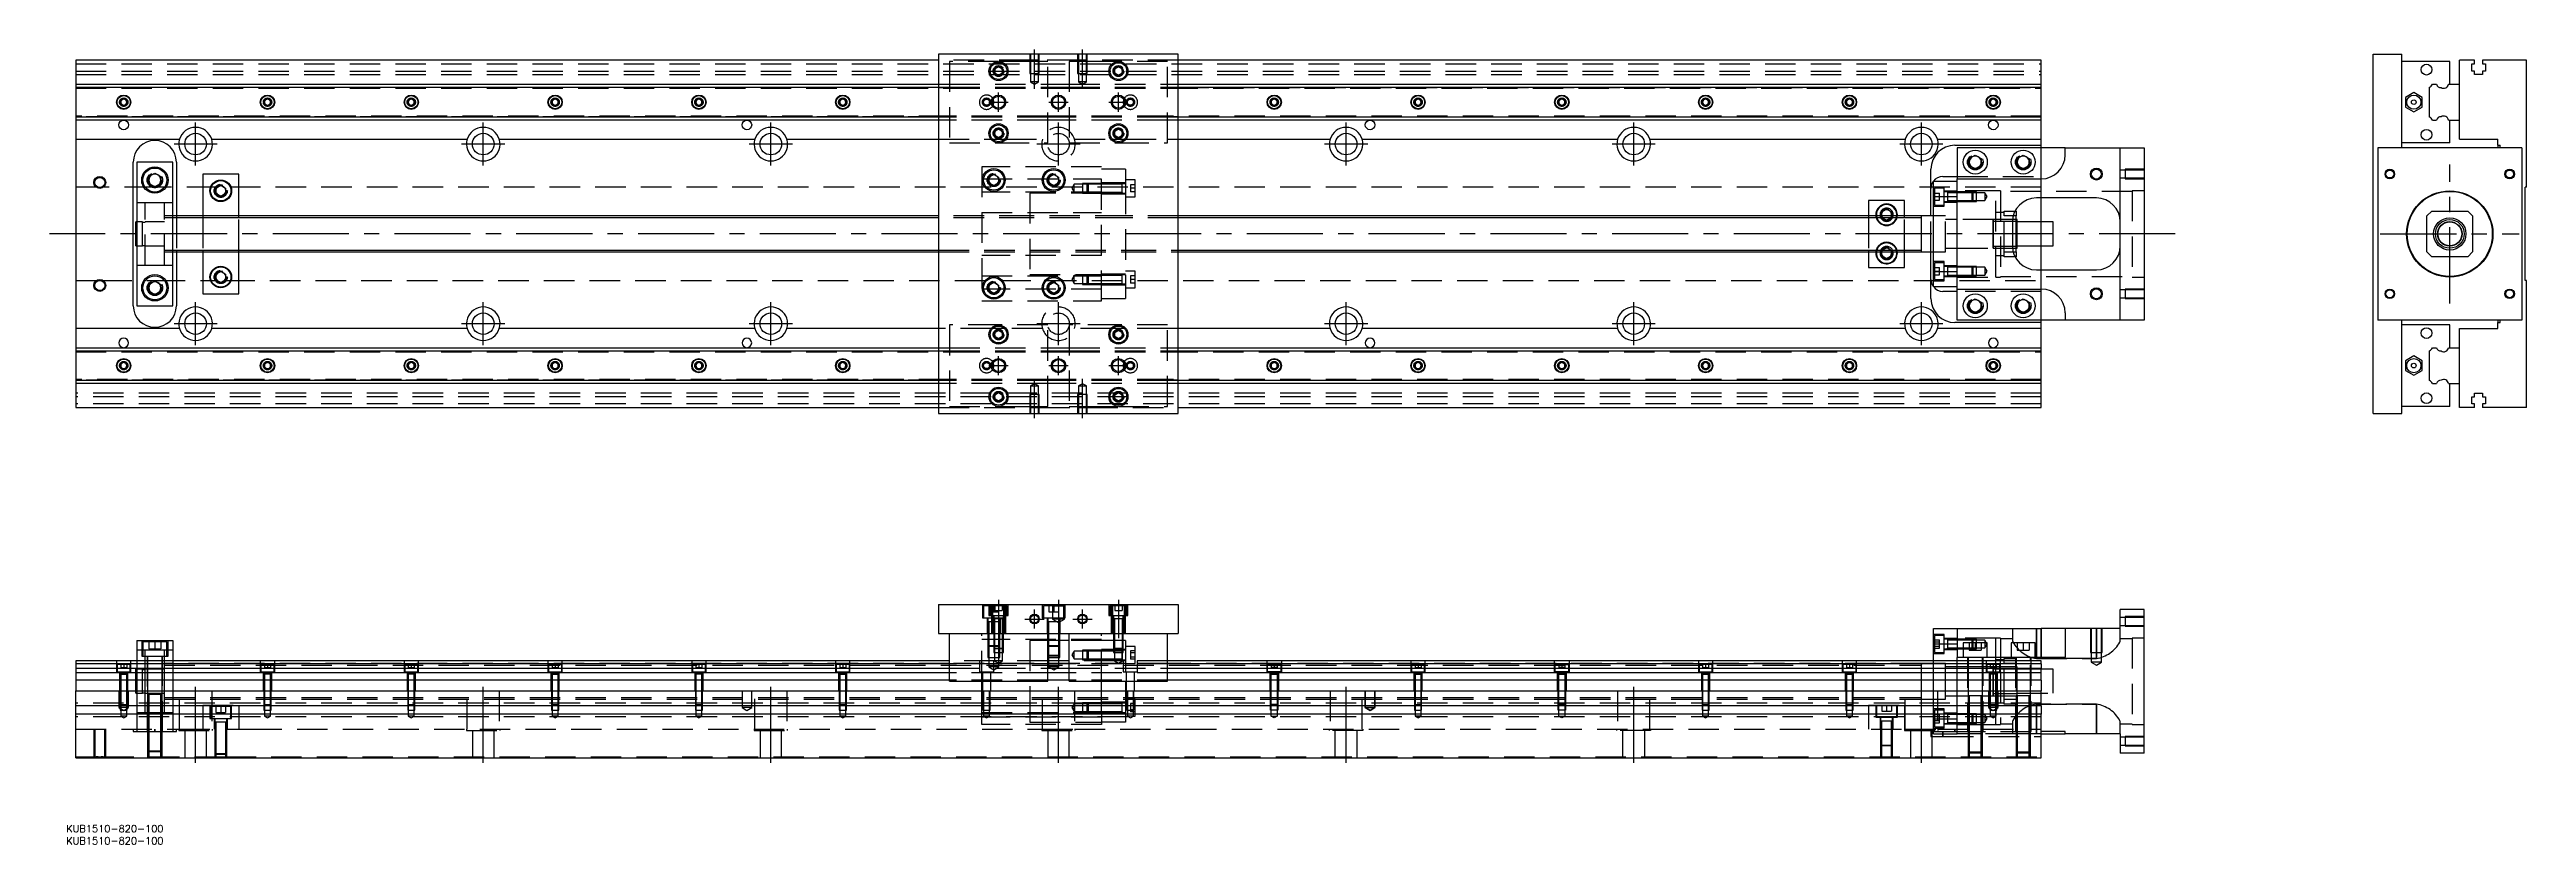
# Model space of a CAD drawing. Extents: x -11 to 1022, y -255 to 77.
import ezdxf

# ---------------------------------------------------------------- set-up
doc = ezdxf.new("R2010")
doc.units = 0
doc.linetypes.add('CENTER', pattern=[50.8, 31.75, -6.35, 6.35, -6.35])
doc.linetypes.add('DASHED', pattern=[19.05, 12.7, -6.35])
doc.layers.get('0').update_dxf_attribs({"linetype": 'CONTINUOUS'})
doc.layers.add('CENTER', color=1, linetype='CENTER')
doc.styles.get("Standard").update_dxf_attribs({"font": 'txt.shx', "height": 3, "bigfont": 'bigfont.shx'})

# ---------------------------------------------------------------- blocks, each defined once
blk = doc.blocks.new('*U3')
at = {"color": 7, "linetype": 'CONTINUOUS'}
blk.add_text('KUB1510-820-100', height=3, dxfattribs=at).set_placement((-4, -249.8))
blk = doc.blocks.new('*U4')
at = {"color": 7, "linetype": 'CONTINUOUS'}
blk.add_text('KUB1510-820-100', height=3, dxfattribs=at).set_placement((-4, -254.9))

msp = doc.modelspace()

# ---------------------------------------------------------------- linework, layer by layer
at = {"color": 7, "linetype": 'CONTINUOUS'}
for p, q in [((0, 72.5), (0, 62.5)), ((360, 72.5), (0, 72.5)), ((460, 75), (360, 75)), ((360, 75), (360, -75)), ((460, -75), (460, 75)), ((820, 72.5), (460, 72.5)), ((820, 62.5), (820, 72.5)), ((958.45, 75), (970.45, 75)), ((958.45, -75), (958.45, 75)), ((970.45, 36), (970.45, 75)), ((1000.75, 72.5), (994.45, 72.5)), ((994.45, 62.5), (994.45, 72.5)), ((1000.75, 71), (1000.75, 72.5)), ((1004.15, 72.5), (1004.15, 71)), ((1022.45, 72.5), (1004.15, 72.5)), ((1022.45, 19.5), (1022.45, 72.5)), ((0, 62.5), (360, 62.5)), ((0, 62.5), (0, 61.247728)), ((383.5, 68.866026), (385, 69.73205)), ((383.5, 67.133974), (383.5, 68.866026)), ((385, 66.26795), (383.5, 67.133974)), ((385, 69.73205), (386.5, 68.866026)), ((386.5, 67.133974), (385, 66.26795)), ((386.5, 68.866026), (386.5, 67.133974)), ((433.5, 68.866026), (435, 69.73205)), ((433.5, 67.133974), (433.5, 68.866026)), ((435, 66.26795), (433.5, 67.133974)), ((435, 69.73205), (436.5, 68.866026)), ((436.5, 67.133974), (435, 66.26795)), ((436.5, 68.866026), (436.5, 67.133974)), ((460, 62.5), (820, 62.5)), ((820, 61.247728), (820, 62.5)), ((990.45, 72), (970.45, 72)), ((983.202272, 62.5), (984.97668, 62.5)), ((989.927372, 62.5), (994.45, 62.5)), ((990.45, 62.5), (990.45, 72)), ((990.45, 62.5), (990.45, 72)), ((994.45, 47.5), (994.45, 62.5)), ((994.45, 47.5), (994.45, 62.5)), ((999.6, 71), (1000.75, 71)), ((999.6, 68), (999.6, 71)), ((1000.75, 68), (999.6, 68)), ((1000.75, 66.5), (1000.75, 68)), ((1004.15, 66.5), (1000.75, 66.5)), ((1004.15, 71), (1005.3, 71)), ((1004.15, 68), (1004.15, 66.5)), ((1005.3, 68), (1004.15, 68)), ((1005.3, 71), (1005.3, 68)), ((0, 61.247728), (0, 48.752272)), ((0, 61.247728), (360, 61.247728)), ((18.75, 55.721688), (20, 56.443376)), ((18.75, 54.278312), (18.75, 55.721688)), ((20, 53.556624), (18.75, 54.278312)), ((20, 56.443376), (21.25, 55.721688)), ((21.25, 54.278312), (20, 53.556624)), ((21.25, 55.721688), (21.25, 54.278312)), ((78.75, 55.721688), (80, 56.443376)), ((78.75, 54.278312), (78.75, 55.721688)), ((80, 53.556624), (78.75, 54.278312)), ((80, 56.443376), (81.25, 55.721688)), ((81.25, 54.278312), (80, 53.556624)), ((81.25, 55.721688), (81.25, 54.278312)), ((138.75, 55.721688), (140, 56.443376)), ((138.75, 54.278312), (138.75, 55.721688)), ((140, 53.556624), (138.75, 54.278312)), ((140, 56.443376), (141.25, 55.721688)), ((141.25, 54.278312), (140, 53.556624)), ((141.25, 55.721688), (141.25, 54.278312)), ((198.75, 55.721688), (200, 56.443376)), ((198.75, 54.278312), (198.75, 55.721688)), ((200, 53.556624), (198.75, 54.278312)), ((200, 56.443376), (201.25, 55.721688)), ((201.25, 54.278312), (200, 53.556624)), ((201.25, 55.721688), (201.25, 54.278312)), ((258.75, 55.721688), (260, 56.443376)), ((258.75, 54.278312), (258.75, 55.721688)), ((260, 53.556624), (258.75, 54.278312)), ((260, 56.443376), (261.25, 55.721688)), ((261.25, 54.278312), (260, 53.556624)), ((261.25, 55.721688), (261.25, 54.278312)), ((318.75, 55.721688), (320, 56.443376)), ((318.75, 54.278312), (318.75, 55.721688)), ((320, 53.556624), (318.75, 54.278312)), ((320, 56.443376), (321.25, 55.721688)), ((321.25, 54.278312), (320, 53.556624)), ((321.25, 55.721688), (321.25, 54.278312)), ((460, 61.247728), (820, 61.247728)), ((498.75, 55.721688), (500, 56.443376)), ((498.75, 54.278312), (498.75, 55.721688)), ((500, 53.556624), (498.75, 54.278312)), ((500, 56.443376), (501.25, 55.721688)), ((501.25, 54.278312), (500, 53.556624)), ((501.25, 55.721688), (501.25, 54.278312)), ((558.75, 55.721688), (560, 56.443376)), ((558.75, 54.278312), (558.75, 55.721688)), ((560, 53.556624), (558.75, 54.278312)), ((560, 56.443376), (561.25, 55.721688)), ((561.25, 54.278312), (560, 53.556624)), ((561.25, 55.721688), (561.25, 54.278312)), ((618.75, 55.721688), (620, 56.443376)), ((618.75, 54.278312), (618.75, 55.721688)), ((620, 53.556624), (618.75, 54.278312)), ((620, 56.443376), (621.25, 55.721688)), ((621.25, 54.278312), (620, 53.556624)), ((621.25, 55.721688), (621.25, 54.278312)), ((678.75, 55.721688), (680, 56.443376)), ((678.75, 54.278312), (678.75, 55.721688)), ((680, 53.556624), (678.75, 54.278312)), ((680, 56.443376), (681.25, 55.721688)), ((681.25, 54.278312), (680, 53.556624)), ((681.25, 55.721688), (681.25, 54.278312)), ((738.75, 55.721688), (740, 56.443376)), ((738.75, 54.278312), (738.75, 55.721688)), ((740, 53.556624), (738.75, 54.278312)), ((740, 56.443376), (741.25, 55.721688)), ((741.25, 54.278312), (740, 53.556624)), ((741.25, 55.721688), (741.25, 54.278312)), ((798.75, 55.721688), (800, 56.443376)), ((798.75, 54.278312), (798.75, 55.721688)), ((800, 53.556624), (798.75, 54.278312)), ((800, 56.443376), (801.25, 55.721688)), ((801.25, 54.278312), (800, 53.556624)), ((801.25, 55.721688), (801.25, 54.278312)), ((820, 48.752272), (820, 61.247728)), ((971.95, 57.020726), (971.949999, 52.979274)), ((971.949999, 52.979274), (975.45, 50.958548)), ((975.45, 59.041452), (971.95, 57.020726)), ((978.949999, 57.020726), (975.45, 59.041452)), ((975.45, 50.958548), (978.949999, 52.979274)), ((978.949999, 52.979274), (978.949999, 57.020726)), ((981.95, 48.752272), (981.95, 61.247728)), ((360, 48.752272), (0, 48.752272)), ((0, 48.752272), (0, 47.5)), ((360, 47.5), (0, 47.5)), ((0, 47.5), (0, 39.5)), ((383.5, 42.866026), (385, 43.73205)), ((383.5, 41.133974), (383.5, 42.866026)), ((385, 43.73205), (386.5, 42.866026)), ((386.5, 42.866026), (386.5, 41.133974)), ((433.5, 42.866026), (435, 43.73205)), ((433.5, 41.133974), (433.5, 42.866026)), ((435, 43.73205), (436.5, 42.866026)), ((436.5, 42.866026), (436.5, 41.133974)), ((820, 48.752272), (460, 48.752272)), ((820, 47.5), (460, 47.5)), ((820, 47.5), (820, 48.752272)), ((820, 39.5), (820, 47.5)), ((983.202272, 47.5), (984.97668, 47.5)), ((989.927372, 47.5), (994.45, 47.5)), ((990.45, 38), (990.45, 47.5)), ((990.45, 38), (990.45, 47.5)), ((994.45, 39.5), (994.45, 47.5)), ((0, 39.5), (43.291796, 39.5)), ((0, 39.5), (0, -39.5)), ((56.708204, 39.5), (163.291796, 39.5)), ((176.708204, 39.5), (283.291796, 39.5)), ((296.708204, 39.5), (360, 39.5)), ((385, 40.26795), (383.5, 41.133974)), ((386.5, 41.133974), (385, 40.26795)), ((435, 40.26795), (433.5, 41.133974)), ((436.5, 41.133974), (435, 40.26795)), ((460, 39.5), (523.291796, 39.5)), ((536.708204, 39.5), (643.291796, 39.5)), ((656.708204, 39.5), (763.291796, 39.5)), ((776.708204, 39.5), (820, 39.5)), ((784, 37), (820, 37)), ((785, 36), (785, 23)), ((830, 36), (785, 36)), ((790, 31.443376), (792.5, 32.886752)), ((790, 28.556624), (790, 31.443376)), ((792.5, 32.886752), (795, 31.443376)), ((795, 31.443376), (795, 28.556624)), ((810, 31.443376), (812.5, 32.886752)), ((810, 28.556624), (810, 31.443376)), ((812.5, 32.886752), (815, 31.443376)), ((815, 31.443376), (815, 28.556624)), ((820, 37), (820, 39.5)), ((820, 36), (820, 37)), ((830, 33), (830, 36)), ((830, 36), (853, 36)), ((853, -36), (853, 36)), ((853, 36), (863, 36)), ((863, 36), (863, -36)), ((960.45, 36), (960.45, -36)), ((1020.45, 36), (960.45, 36)), ((990.45, 38), (970.45, 38)), ((994.45, 39.5), (1010.45, 39.5)), ((1010.45, 37), (1010.45, 39.5)), ((1010.45, 37), (1011.45, 37)), ((1010.45, 37), (1010.45, 36)), ((1011.45, 36), (1011.45, 37)), ((1020.45, 36), (1020.45, -36)), ((24, -30), (24, 30)), ((25.5, 30), (25.5, -30)), ((40.5, 30), (25.5, 30)), ((30.5, 23.943376), (33, 25.386752)), ((30.5, 21.056624), (30.5, 23.943376)), ((33, 19.613248), (30.5, 21.056624)), ((33, 25.386752), (35.5, 23.943376)), ((35.5, 21.056624), (33, 19.613248)), ((35.5, 23.943376), (35.5, 21.056624)), ((40.5, -30), (40.5, 30)), ((42, 30), (42, 7.5)), ((68, 25), (53, 25)), ((53, 25), (53, 7.5)), ((68, 7.5), (68, 25)), ((381, 23.6547), (383, 24.809402)), ((381, 21.3453), (381, 23.6547)), ((383, 20.190598), (381, 21.3453)), ((383, 24.809402), (385, 23.6547)), ((385, 21.3453), (383, 20.190598)), ((385, 23.6547), (385, 21.3453)), ((406, 23.6547), (408, 24.809402)), ((406, 21.3453), (406, 23.6547)), ((408, 20.190598), (406, 21.3453)), ((408, 24.809402), (410, 23.6547)), ((410, 21.3453), (408, 20.190598)), ((410, 23.6547), (410, 21.3453)), ((774, 7.5), (774, 27)), ((775, 22), (785, 22)), ((775, 15.652476), (775, 22)), ((779, 24), (785, 24)), ((785, 15.652476), (785, 23)), ((785, 23), (820, 23)), ((792.5, 27.113248), (790, 28.556624)), ((795, 28.556624), (792.5, 27.113248)), ((812.5, 27.113248), (810, 28.556624)), ((815, 28.556624), (812.5, 27.113248)), ((1013.8, 25), (1013.45, 25)), ((1017.45, 25), (1017.1, 25)), ((58.5, 19.1547), (60.5, 20.309402)), ((58.5, 16.8453), (58.5, 19.1547)), ((60.5, 15.690598), (58.5, 16.8453)), ((60.5, 20.309402), (62.5, 19.1547)), ((62.5, 16.8453), (60.5, 15.690598)), ((62.5, 19.1547), (62.5, 16.8453)), ((763, 14), (748, 14)), ((748, 14), (748, 7.5)), ((763, 7.5), (763, 14)), ((775, 15.652476), (785, 15.652476)), ((775, -15.652476), (775, 15.652476)), ((785, -15.652476), (785, 15.652476)), ((785, -15.652476), (785, 15.652476)), ((843, 15), (818, 15)), ((820, 5), (820, 15)), ((1022.45, 19.5), (1021.95, 19.5)), ((1021.95, -19.5), (1021.95, 19.5)), ((25, -5), (25, 5)), ((25.5, 5), (25, 5)), ((360, 7.5), (40.5, 7.5)), ((770, 7.5), (460, 7.5)), ((753.5, 9.1547), (755.5, 10.309402)), ((753.5, 7.5), (753.5, 9.1547)), ((755.5, 10.309402), (757.5, 9.1547)), ((757.5, 9.1547), (757.5, 7.5)), ((770, 7.5), (769.995, 7.5)), ((770, -7.500006), (770, 7.500006)), ((770.005, 7.5), (770, 7.5)), ((775, 7.5), (770, 7.5)), ((770, -6.951128), (770, 6.951128)), ((808, 5), (808, -5)), ((809.5, 5.125), (808.000782, 5.125)), ((809.5, 7.5), (808.317542, 7.5)), ((809.069714, 9.5), (809.5, 9.5)), ((809.5, 9.5), (809.5, 7.5)), ((809.5, -7.5), (809.5, 7.5)), ((810, 6), (809.5, 6)), ((810, 5.125), (809.5, 5.125)), ((810, -6), (810, 6)), ((825, 5), (810, 5)), ((825, -5), (825, 5)), ((982.95, 9.5), (980.95, 7.5)), ((980.95, -7.5), (980.95, 7.5)), ((982.95, 9.5), (997.95, 9.5)), ((999.95, 7.5), (997.95, 9.5)), ((999.95, 7.5), (999.95, -7.5)), ((25, -5), (25.5, -5)), ((40.5, -7.5), (360, -7.5)), ((42, -7.5), (42, -30)), ((53, -7.5), (53, -25)), ((68, -25), (68, -7.5)), ((460, -7.5), (770, -7.5)), ((748, -7.5), (748, -14)), ((753.5, -9.1547), (753.5, -7.5)), ((755.5, -10.309402), (753.5, -9.1547)), ((757.5, -9.1547), (755.5, -10.309402)), ((757.5, -7.5), (757.5, -9.1547)), ((763, -14), (763, -7.5)), ((769.995, -7.5), (770, -7.5)), ((770, -7.5), (770.005, -7.5)), ((770, -7.5), (775, -7.5)), ((774, -27), (774, -7.5)), ((808.000782, -5.125), (809.5, -5.125)), ((808.317542, -7.5), (809.5, -7.5)), ((809.5, -9.5), (809.069714, -9.5)), ((809.5, -5.125), (810, -5.125)), ((809.5, -6), (810, -6)), ((809.5, -7.5), (809.5, -9.5)), ((810, -5), (825, -5)), ((820, -15), (820, -5)), ((980.95, -7.5), (982.95, -9.5)), ((997.95, -9.5), (982.95, -9.5)), ((997.95, -9.5), (999.95, -7.5)), ((30.5, -21.056624), (33, -19.613248)), ((33, -19.613248), (35.5, -21.056624)), ((58.5, -16.8453), (60.5, -15.690598)), ((58.5, -19.1547), (58.5, -16.8453)), ((60.5, -20.309402), (58.5, -19.1547)), ((60.5, -15.690598), (62.5, -16.8453)), ((62.5, -19.1547), (60.5, -20.309402)), ((62.5, -16.8453), (62.5, -19.1547)), ((381, -21.3453), (383, -20.190598)), ((383, -20.190598), (385, -21.3453)), ((406, -21.3453), (408, -20.190598)), ((408, -20.190598), (410, -21.3453)), ((748, -14), (763, -14)), ((775, -15.652476), (785, -15.652476)), ((775, -22), (775, -15.652476)), ((780.9, -13.556344), (780.9, -17.556354)), ((780.9, -13.556344), (780.9, -17.556354)), ((785, -23), (785, -15.652476)), ((818, -15), (843, -15)), ((1022.45, -19.5), (1021.95, -19.5)), ((1022.45, -72.5), (1022.45, -19.5)), ((25.5, -30), (40.5, -30)), ((30.5, -23.943376), (30.5, -21.056624)), ((33, -25.386752), (30.5, -23.943376)), ((35.5, -23.943376), (33, -25.386752)), ((35.5, -21.056624), (35.5, -23.943376)), ((53, -25), (68, -25)), ((381, -23.6547), (381, -21.3453)), ((383, -24.809402), (381, -23.6547)), ((385, -23.6547), (383, -24.809402)), ((385, -21.3453), (385, -23.6547)), ((406, -23.6547), (406, -21.3453)), ((408, -24.809402), (406, -23.6547)), ((410, -23.6547), (408, -24.809402)), ((410, -21.3453), (410, -23.6547)), ((775, -22), (785, -22)), ((785, -24), (779, -24)), ((785, -23), (820, -23)), ((785, -36), (785, -23)), ((790, -28.556624), (792.5, -27.113248)), ((790, -31.443376), (790, -28.556624)), ((792.5, -27.113248), (795, -28.556624)), ((795, -28.556624), (795, -31.443376)), ((810, -28.556624), (812.5, -27.113248)), ((810, -31.443376), (810, -28.556624)), ((812.5, -27.113248), (815, -28.556624)), ((815, -28.556624), (815, -31.443376)), ((1013.45, -25), (1013.8, -25)), ((1017.1, -25), (1017.45, -25)), ((0, -39.5), (0, -47.5)), ((43.291796, -39.5), (0, -39.5)), ((163.291796, -39.5), (56.708204, -39.5)), ((283.291796, -39.5), (176.708204, -39.5)), ((360, -39.5), (296.708204, -39.5)), ((383.5, -41.133974), (385, -40.26795)), ((383.5, -42.866026), (383.5, -41.133974)), ((385, -40.26795), (386.5, -41.133974)), ((386.5, -41.133974), (386.5, -42.866026)), ((433.5, -41.133974), (435, -40.26795)), ((433.5, -42.866026), (433.5, -41.133974)), ((435, -40.26795), (436.5, -41.133974)), ((436.5, -41.133974), (436.5, -42.866026)), ((523.291796, -39.5), (460, -39.5)), ((643.291796, -39.5), (536.708204, -39.5)), ((763.291796, -39.5), (656.708204, -39.5)), ((820, -39.5), (776.708204, -39.5)), ((820, -37), (784, -37)), ((830, -36), (785, -36)), ((792.5, -32.886752), (790, -31.443376)), ((795, -31.443376), (792.5, -32.886752)), ((812.5, -32.886752), (810, -31.443376)), ((815, -31.443376), (812.5, -32.886752)), ((820, -37), (820, -36)), ((820, -39.5), (820, -37)), ((820, -47.5), (820, -39.5)), ((830, -33), (830, -36)), ((853, -36), (830, -36)), ((863, -36), (853, -36)), ((1020.45, -36), (960.45, -36)), ((970.45, -75), (970.45, -36)), ((990.45, -38), (970.45, -38)), ((990.45, -47.5), (990.45, -38)), ((994.45, -39.5), (1010.45, -39.5)), ((994.45, -47.5), (994.45, -39.5)), ((1010.45, -36), (1010.45, -37)), ((1010.45, -37), (1011.45, -37)), ((1010.45, -39.5), (1010.45, -37)), ((1011.45, -37), (1011.45, -36)), ((0, -47.5), (360, -47.5)), ((0, -47.5), (0, -48.752272)), ((0, -48.752272), (360, -48.752272)), ((0, -48.752272), (0, -61.247728)), ((385, -43.73205), (383.5, -42.866026)), ((386.5, -42.866026), (385, -43.73205)), ((435, -43.73205), (433.5, -42.866026)), ((436.5, -42.866026), (435, -43.73205)), ((460, -47.5), (820, -47.5)), ((460, -48.752272), (820, -48.752272)), ((820, -48.752272), (820, -47.5)), ((820, -61.247728), (820, -48.752272)), ((975.45, -50.958548), (971.95, -52.979274)), ((978.949999, -52.979274), (975.45, -50.958548)), ((981.95, -61.247728), (981.95, -48.752272)), ((983.202272, -47.5), (984.97668, -47.5)), ((989.927372, -47.5), (994.45, -47.5)), ((994.45, -62.5), (994.45, -47.5)), ((994.45, -62.5), (994.45, -47.5)), ((360, -61.247728), (0, -61.247728)), ((0, -61.247728), (0, -62.5)), ((18.75, -54.278312), (20, -53.556624)), ((18.75, -55.721688), (18.75, -54.278312)), ((20, -56.443376), (18.75, -55.721688)), ((20, -53.556624), (21.25, -54.278312)), ((21.25, -55.721688), (20, -56.443376)), ((21.25, -54.278312), (21.25, -55.721688)), ((78.75, -54.278312), (80, -53.556624)), ((78.75, -55.721688), (78.75, -54.278312)), ((80, -56.443376), (78.75, -55.721688)), ((80, -53.556624), (81.25, -54.278312)), ((81.25, -55.721688), (80, -56.443376)), ((81.25, -54.278312), (81.25, -55.721688)), ((138.75, -54.278312), (140, -53.556624)), ((138.75, -55.721688), (138.75, -54.278312)), ((140, -56.443376), (138.75, -55.721688)), ((140, -53.556624), (141.25, -54.278312)), ((141.25, -55.721688), (140, -56.443376)), ((141.25, -54.278312), (141.25, -55.721688)), ((198.75, -54.278312), (200, -53.556624)), ((198.75, -55.721688), (198.75, -54.278312)), ((200, -56.443376), (198.75, -55.721688)), ((200, -53.556624), (201.25, -54.278312)), ((201.25, -55.721688), (200, -56.443376)), ((201.25, -54.278312), (201.25, -55.721688)), ((258.75, -54.278312), (260, -53.556624)), ((258.75, -55.721688), (258.75, -54.278312)), ((260, -56.443376), (258.75, -55.721688)), ((260, -53.556624), (261.25, -54.278312)), ((261.25, -55.721688), (260, -56.443376)), ((261.25, -54.278312), (261.25, -55.721688)), ((318.75, -54.278312), (320, -53.556624)), ((318.75, -55.721688), (318.75, -54.278312)), ((320, -56.443376), (318.75, -55.721688)), ((320, -53.556624), (321.25, -54.278312)), ((321.25, -55.721688), (320, -56.443376)), ((321.25, -54.278312), (321.25, -55.721688)), ((820, -61.247728), (460, -61.247728)), ((498.75, -54.278312), (500, -53.556624)), ((498.75, -55.721688), (498.75, -54.278312)), ((500, -56.443376), (498.75, -55.721688)), ((500, -53.556624), (501.25, -54.278312)), ((501.25, -55.721688), (500, -56.443376)), ((501.25, -54.278312), (501.25, -55.721688)), ((558.75, -54.278312), (560, -53.556624)), ((558.75, -55.721688), (558.75, -54.278312)), ((560, -56.443376), (558.75, -55.721688)), ((560, -53.556624), (561.25, -54.278312)), ((561.25, -55.721688), (560, -56.443376)), ((561.25, -54.278312), (561.25, -55.721688)), ((618.75, -54.278312), (620, -53.556624)), ((618.75, -55.721688), (618.75, -54.278312)), ((620, -56.443376), (618.75, -55.721688)), ((620, -53.556624), (621.25, -54.278312)), ((621.25, -55.721688), (620, -56.443376)), ((621.25, -54.278312), (621.25, -55.721688)), ((678.75, -54.278312), (680, -53.556624)), ((678.75, -55.721688), (678.75, -54.278312)), ((680, -56.443376), (678.75, -55.721688)), ((680, -53.556624), (681.25, -54.278312)), ((681.25, -55.721688), (680, -56.443376)), ((681.25, -54.278312), (681.25, -55.721688)), ((738.75, -54.278312), (740, -53.556624)), ((738.75, -55.721688), (738.75, -54.278312)), ((740, -56.443376), (738.75, -55.721688)), ((740, -53.556624), (741.25, -54.278312)), ((741.25, -55.721688), (740, -56.443376)), ((741.25, -54.278312), (741.25, -55.721688)), ((798.75, -54.278312), (800, -53.556624)), ((798.75, -55.721688), (798.75, -54.278312)), ((800, -56.443376), (798.75, -55.721688)), ((800, -53.556624), (801.25, -54.278312)), ((801.25, -55.721688), (800, -56.443376)), ((801.25, -54.278312), (801.25, -55.721688)), ((820, -62.5), (820, -61.247728)), ((971.95, -52.979274), (971.949999, -57.020726)), ((971.949999, -57.020726), (975.45, -59.041452)), ((975.45, -59.041452), (978.949999, -57.020726)), ((978.949999, -57.020726), (978.949999, -52.979274)), ((360, -62.5), (0, -62.5)), ((0, -62.5), (0, -72.5)), ((383.5, -67.133974), (385, -66.26795)), ((383.5, -68.866026), (383.5, -67.133974)), ((385, -69.73205), (383.5, -68.866026)), ((385, -66.26795), (386.5, -67.133974)), ((386.5, -68.866026), (385, -69.73205)), ((386.5, -67.133974), (386.5, -68.866026)), ((433.5, -67.133974), (435, -66.26795)), ((433.5, -68.866026), (433.5, -67.133974)), ((435, -69.73205), (433.5, -68.866026)), ((435, -66.26795), (436.5, -67.133974)), ((436.5, -68.866026), (435, -69.73205)), ((436.5, -67.133974), (436.5, -68.866026)), ((820, -62.5), (460, -62.5)), ((820, -72.5), (820, -62.5)), ((990.45, -72), (970.45, -72)), ((983.202272, -62.5), (984.97668, -62.5)), ((989.927372, -62.5), (994.45, -62.5)), ((990.45, -72), (990.45, -62.5)), ((994.45, -72.5), (994.45, -62.5)), ((999.6, -68), (1000.75, -68)), ((999.6, -71), (999.6, -68)), ((1000.75, -71), (999.6, -71)), ((1000.75, -66.5), (1004.15, -66.5)), ((1000.75, -68), (1000.75, -66.5)), ((1000.75, -72.5), (1000.75, -71)), ((1004.15, -66.5), (1004.15, -68)), ((1004.15, -68), (1005.3, -68)), ((1005.3, -71), (1004.15, -71)), ((1004.15, -71), (1004.15, -72.5)), ((1005.3, -68), (1005.3, -71)), ((0, -72.5), (360, -72.5)), ((360, -75), (460, -75)), ((460, -72.5), (820, -72.5)), ((958.45, -75), (970.45, -75)), ((1000.75, -72.5), (994.45, -72.5)), ((1022.45, -72.5), (1004.15, -72.5)), ((360, -154.8), (460, -154.8)), ((360, -154.8), (360, -166.8)), ((460, -154.8), (460, -166.8)), ((775, -164.8), (785, -164.8)), ((775, -171.147524), (775, -164.8)), ((785, -164.8), (785, -176.8)), ((785, -164.8), (820, -164.8)), ((820, -176.8), (820, -164.8)), ((830, -164.8), (820, -164.8)), ((830, -164.8), (830, -176.8)), ((853, -164.8), (830, -164.8)), ((853, -164.8), (853, -156.8)), ((863, -156.8), (853, -156.8)), ((863, -216.8), (863, -156.8)), ((25.5, -169.8), (25.5, -178.3)), ((25.5, -169.8), (40.5, -169.8)), ((40.5, -169.8), (40.5, -178.3)), ((360, -166.8), (460, -166.8)), ((364.5, -186.8), (364.5, -166.8)), ((405.5, -186.8), (405.5, -166.8)), ((414.5, -186.8), (414.5, -166.8)), ((455.5, -186.8), (455.5, -166.8)), ((775, -171.147524), (785, -171.147524)), ((775, -178.3), (775, -171.147524)), ((797.5, -170.8), (787.5, -170.8)), ((787.5, -170.8), (787.5, -176.8)), ((797.5, -176.8), (797.5, -170.8)), ((817.5, -170.8), (807.5, -170.8)), ((807.5, -170.8), (807.5, -176.8)), ((817.5, -176.8), (817.5, -170.8)), ((364.5, -178.3), (0, -178.3)), ((0, -178.3), (0, -179.552272)), ((0, -179.552272), (0, -181.32668)), ((364.5, -179.552272), (0, -179.552272)), ((0, -181.32668), (364.5, -181.32668)), ((0, -181.32668), (0, -183.223076)), ((364.5, -183.223076), (0, -183.223076)), ((0, -183.223076), (0, -186.277372)), ((414.5, -178.3), (405.5, -178.3)), ((414.5, -179.552272), (405.5, -179.552272)), ((405.5, -181.32668), (414.5, -181.32668)), ((414.5, -183.223076), (405.5, -183.223076)), ((820, -178.3), (455.5, -178.3)), ((820, -179.552272), (455.5, -179.552272)), ((455.5, -181.32668), (820, -181.32668)), ((820, -183.223076), (455.5, -183.223076)), ((770, -186.8), (770, -179.299994)), ((770, -194.300006), (770, -179.299994)), ((770, -190.8), (770, -180.05)), ((785, -178.3), (785, -176.8)), ((830, -176.8), (785, -176.8)), ((800, -186.8), (800, -180.799994)), ((800, -192.800006), (800, -180.799994)), ((800, -181.675), (800, -182.8)), ((801, -181.675), (800, -181.675)), ((800, -182.8), (800, -183.799788)), ((802.75, -181.675), (801, -181.675)), ((804.5, -181.675), (802.75, -181.675)), ((809.5, -181.675), (804.5, -181.675)), ((810, -181.675), (809.5, -181.675)), ((820, -179.552272), (820, -178.3)), ((820, -179.552272), (820, -181.32668)), ((820, -183.223076), (820, -181.32668)), ((820, -186.277372), (820, -183.223076)), ((364.5, -186.277372), (0, -186.277372)), ((0, -186.277372), (0, -190.8)), ((0, -197.1), (0, -190.8)), ((0, -190.8), (820, -190.8)), ((364.5, -186.8), (405.5, -186.8)), ((414.5, -186.277372), (405.5, -186.277372)), ((414.5, -186.8), (455.5, -186.8)), ((820, -186.277372), (455.5, -186.277372)), ((770, -193.55), (770, -190.8)), ((770, -194.300006), (770, -193.55)), ((800, -191.925), (810, -191.925)), ((820, -186.277372), (820, -190.8)), ((820, -197.1), (820, -190.8)), ((820, -197.1), (0, -197.1)), ((0, -200.5), (0, -197.1)), ((820, -200.5), (0, -200.5)), ((0, -218.8), (0, -200.5)), ((820, -197.1), (820, -200.5)), ((820, -218.8), (820, -200.5)), ((830, -207.8), (820, -207.8)), ((820, -208.8), (830, -208.8)), ((830, -208.8), (830, -207.8)), ((853, -208.8), (830, -208.8)), ((853, -208.8), (853, -216.8)), ((863, -216.8), (853, -216.8)), ((0, -218.8), (820, -218.8))]:
    msp.add_line(p, q, dxfattribs=at)
at = {"color": 3, "linetype": 'DASHED'}
for p, q in [((398.000006, 72.5), (360, 72.5)), ((398.000006, 75), (398.000006, 67)), ((401.999994, 72.5), (398.000006, 72.5)), ((398.35, 75), (398.35, 67)), ((401.65, 67), (401.65, 75)), ((401.999994, 67), (401.999994, 75)), ((418.000006, 72.5), (401.999994, 72.5)), ((418.000006, 75), (418.000006, 67)), ((421.999994, 72.5), (418.000006, 72.5)), ((418.35, 75), (418.35, 67)), ((421.65, 67), (421.65, 75)), ((421.999994, 67), (421.999994, 75)), ((460, 72.5), (421.999994, 72.5)), ((0, 71), (820, 71)), ((0, 68), (820, 68)), ((0, 66.5), (820, 66.5)), ((360, 62.5), (364.5, 62.5)), ((364.5, 72), (364.5, 38)), ((385, 72), (364.5, 72)), ((364.5, 62.5), (405.5, 62.5)), ((398.000006, 72), (385, 72)), ((386.973226, 68.326156), (387, 68)), ((401.999994, 72), (398.000006, 72)), ((398.000006, 67), (401.999994, 67)), ((398.35, 67), (398.35, 63.5)), ((401.65, 63.5), (398.35, 63.5)), ((398.35, 63.5), (400, 62.547372)), ((400, 62.547372), (401.65, 63.5)), ((401.65, 63.5), (401.65, 67)), ((405.5, 72), (401.999994, 72)), ((405.5, 38), (405.5, 72)), ((405.5, 62.5), (414.5, 62.5)), ((414.5, 72), (414.5, 38)), ((418.000006, 72), (414.5, 72)), ((414.5, 62.5), (455.5, 62.5)), ((421.999994, 72), (418.000006, 72)), ((418.000006, 67), (421.999994, 67)), ((418.35, 67), (418.35, 63.5)), ((421.65, 63.5), (418.35, 63.5)), ((418.35, 63.5), (420, 62.547372)), ((420, 62.547372), (421.65, 63.5)), ((421.65, 63.5), (421.65, 67)), ((435, 72), (421.999994, 72)), ((455.5, 72), (435, 72)), ((436.973226, 68.326156), (437, 68)), ((455.5, 38), (455.5, 72)), ((455.5, 62.5), (460, 62.5)), ((0, 61.1147), (360, 61.1147)), ((0, 61.1), (364.5, 61.1)), ((0, 60.8), (364.5, 60.8)), ((21.477374, 55.25955), (21.5, 55)), ((78.5, 55), (78.52041, 55.24661)), ((138.5, 55), (138.52041, 55.24661)), ((198.5, 55), (198.52041, 55.24661)), ((258.5, 55), (258.52041, 55.24661)), ((318.5, 55), (318.52041, 55.24661)), ((360, 61.247728), (364.5, 61.247728)), ((360, 61.1147), (364.5, 61.1147)), ((364.5, 61.247728), (405.5, 61.247728)), ((364.5, 61.1147), (405.5, 61.1147)), ((364.5, 61.1), (405.5, 61.1)), ((364.5, 60.8), (405.5, 60.8)), ((405.5, 61.247728), (414.5, 61.247728)), ((405.5, 61.1147), (414.5, 61.1147)), ((405.5, 61.1), (414.5, 61.1)), ((405.5, 60.8), (414.5, 60.8)), ((414.5, 61.247728), (455.5, 61.247728)), ((414.5, 61.1147), (455.5, 61.1147)), ((414.5, 61.1), (455.5, 61.1)), ((414.5, 60.8), (455.5, 60.8)), ((455.5, 61.247728), (460, 61.247728)), ((455.5, 61.1147), (460, 61.1147)), ((455.5, 61.1), (820, 61.1)), ((455.5, 60.8), (820, 60.8)), ((460, 61.1147), (820, 61.1147)), ((498.5, 55), (498.52041, 55.24661)), ((558.5, 55), (558.52041, 55.24661)), ((618.5, 55), (618.52041, 55.24661)), ((678.5, 55), (678.52041, 55.24661)), ((741.477374, 55.25955), (741.5, 55)), ((798.5, 55), (798.52041, 55.24661)), ((364.5, 49.2), (0, 49.2)), ((364.5, 48.9), (0, 48.9)), ((360, 48.8853), (0, 48.8853)), ((364.5, 48.8853), (360, 48.8853)), ((364.5, 48.752272), (360, 48.752272)), ((364.5, 47.5), (360, 47.5)), ((405.5, 49.2), (364.5, 49.2)), ((405.5, 48.9), (364.5, 48.9)), ((405.5, 48.8853), (364.5, 48.8853)), ((405.5, 48.752272), (364.5, 48.752272)), ((405.5, 47.5), (364.5, 47.5)), ((386.973226, 42.326156), (387, 42)), ((414.5, 49.2), (405.5, 49.2)), ((414.5, 48.9), (405.5, 48.9)), ((414.5, 48.8853), (405.5, 48.8853)), ((414.5, 48.752272), (405.5, 48.752272)), ((414.5, 47.5), (405.5, 47.5)), ((455.5, 49.2), (414.5, 49.2)), ((455.5, 48.9), (414.5, 48.9)), ((455.5, 48.8853), (414.5, 48.8853)), ((455.5, 48.752272), (414.5, 48.752272)), ((455.5, 47.5), (414.5, 47.5)), ((433, 42), (433.030168, 42.346066)), ((820, 49.2), (455.5, 49.2)), ((820, 48.9), (455.5, 48.9)), ((460, 48.8853), (455.5, 48.8853)), ((460, 48.752272), (455.5, 48.752272)), ((460, 47.5), (455.5, 47.5)), ((820, 48.8853), (460, 48.8853)), ((360, 39.5), (381.877502, 39.5)), ((364.5, 38), (385, 38)), ((381.877502, 39.5), (382.55051, 39.5)), ((382.55051, 39.5), (387.44949, 39.5)), ((385, 38), (405.5, 38)), ((387.44949, 39.5), (388.122498, 39.5)), ((388.122498, 39.5), (403.291796, 39.5)), ((414.5, 38), (435, 38)), ((416.708204, 39.5), (431.877502, 39.5)), ((431.877502, 39.5), (432.55051, 39.5)), ((432.55051, 39.5), (437.44949, 39.5)), ((435, 38), (455.5, 38)), ((437.44949, 39.5), (438.122498, 39.5)), ((438.122498, 39.5), (455.5, 39.5)), ((455.5, 39.5), (460, 39.5)), ((820, 24), (820, 36)), ((30, 22.5), (30.020026, 22.846056)), ((378, 28), (378, -28)), ((428, 28), (378, 28)), ((378, 23), (428, 23)), ((385.483582, 22.786038), (385.5, 22.5)), ((410.483582, 22.786038), (410.5, 22.5)), ((416.5, 20.702558), (415.547372, 19.052558)), ((416.5, 17.402558), (416.5, 20.702558)), ((420, 20.702558), (416.5, 20.702558)), ((420, 21.052554), (420, 17.052564)), ((422.35, 21.052554), (420, 21.052554)), ((422, 20.702558), (420, 20.702558)), ((422.35, 21.052558), (422, 20.702558)), ((422, 17.402558), (422, 20.702558)), ((428, 20.702558), (422, 20.702558)), ((422.35, 21.052558), (422.35, 17.052558)), ((428, 21.052554), (422.35, 21.052554)), ((428, -28), (428, 28)), ((438, 27), (428, 27)), ((438, 21.302558), (428, 21.302558)), ((436.605, 21.052558), (428, 21.052556)), ((438, 20.976176), (428, 20.976176)), ((436.6, 20.702558), (428, 20.702558)), ((438, 21.052558), (436.595, 21.052558)), ((436.6, 17.052554), (436.6, 21.052564)), ((436.6, 17.052554), (436.6, 21.052564)), ((436.6, 20.702558), (436.6, 21.052564)), ((436.6, 20.836098), (436.6, 21.052558)), ((436.6, 21.052558), (436.6, 20.835892)), ((436.6, 17.26902), (436.6, 20.836098)), ((436.6, 17.402558), (436.6, 20.702558)), ((438, 27), (438, 20.976176)), ((442, 22.552558), (438, 22.552558)), ((438, 20.976176), (438, -20.976176)), ((442, 15.552558), (442, 22.552558)), ((785, 24), (820, 24)), ((785, 15.652476), (785, 22)), ((789.5, 30), (789.520026, 30.346056)), ((809.5, 30), (809.520026, 30.346056)), ((820, 23), (820, 24)), ((820, 15), (820, 23)), ((855, 26.65), (853, 26.65)), ((853, 23.35), (855, 23.35)), ((855, 26.999994), (855, 23.000006)), ((863, 26.999994), (855, 26.999994)), ((863, 26.65), (855, 26.65)), ((855, 23.35), (863, 23.35)), ((855, 23.000006), (863, 23.000006)), ((9.359688, 19.5), (0, 19.5)), ((33, 19.5), (10.640312, 19.5)), ((29, 13), (25.5, 13)), ((29, -13), (29, 13)), ((37, 13), (29, 13)), ((59.030306, 19.5), (33, 19.5)), ((37, -13), (37, 13)), ((40.5, 13), (37, 13)), ((820, 19.5), (61.969694, 19.5)), ((62.983582, 18.286038), (63, 18)), ((428, 17.5), (378, 17.5)), ((398, 17), (398, -17)), ((428, 17), (398, 17)), ((415.547372, 19.052558), (416.5, 17.402558)), ((416.5, 17.402558), (420, 17.402558)), ((420, 17.402558), (422, 17.402558)), ((420, 17.052564), (422.35, 17.052564)), ((422, 17.402558), (428, 17.402558)), ((422, 17.402558), (422.35, 17.052558)), ((422.35, 17.052564), (428, 17.052564)), ((428, 17.402558), (436.6, 17.402558)), ((428, 17.052562), (436.605, 17.052558)), ((428, 16.802558), (438, 16.802558)), ((436.595, 17.052558), (438, 17.052558)), ((436.6, 17.052554), (436.6, 17.402558)), ((436.6, 17.269268), (436.6, 17.052558)), ((436.6, 17.052558), (436.6, 17.26902)), ((438, 15.552558), (442, 15.552558)), ((440, 20.552558), (440, 19.052558)), ((442, 20.552558), (440, 20.552558)), ((442, 19.052558), (440, 19.052558)), ((440, 19.052558), (440, 17.552558)), ((442, 17.552558), (440, 17.552558)), ((779.5, 19.55635), (775, 19.55635)), ((775, 11.55635), (779.5, 11.55635)), ((775.5, 19.05635), (775.5, 12.05635)), ((779.5, 19.05635), (775.5, 19.05635)), ((775.5, 17.05635), (777.5, 17.05635)), ((775.5, 15.55635), (777.5, 15.55635)), ((775.5, 14.05635), (777.5, 14.05635)), ((775.5, 12.05635), (779.5, 12.05635)), ((777.5, 15.55635), (777.5, 17.05635)), ((777.5, 14.05635), (777.5, 15.55635)), ((779.5, 11.55635), (779.5, 19.55635)), ((785, 17.80635), (779.5, 17.80635)), ((780.9, 17.55635), (779.5, 17.55635)), ((779.5, 13.55635), (780.9, 13.55635)), ((779.5, 13.30635), (785, 13.30635)), ((780.9, 17.55635), (780.895, 17.55635)), ((780.895, 13.55635), (780.9, 13.55635)), ((780.9, 17.556354), (780.9, 13.556344)), ((780.9, 17.556354), (780.9, 13.556344)), ((780.9, 17.55635), (780.9, 17.339888)), ((780.905, 17.55635), (780.9, 17.55635)), ((785, 17.55635), (780.9, 17.55635)), ((780.9, 17.339888), (780.9, 13.77281)), ((785, 17.20635), (780.9, 17.20635)), ((780.9, 13.90635), (785, 13.90635)), ((780.9, 13.77281), (780.9, 13.55635)), ((780.9, 13.55635), (780.905, 13.55635)), ((780.9, 13.55635), (785, 13.55635)), ((801, 18), (785, 18)), ((791.15, 17.55635), (785, 17.55635)), ((791.150006, 17.556344), (785, 17.556344)), ((791.5, 17.20635), (785, 17.20635)), ((785, 13.90635), (791.5, 13.90635)), ((785, 13.556354), (791.150006, 13.556354)), ((785, 13.55635), (791.15, 13.55635)), ((791.15, 13.55635), (791.15, 17.55635)), ((791.5, 17.20635), (791.15, 17.55635)), ((791.15, 13.55635), (791.5, 13.90635)), ((793, 17.556344), (791.150006, 17.556344)), ((791.150006, 13.556354), (793, 13.556354)), ((791.5, 17.20635), (791.5, 13.90635)), ((793, 17.20635), (791.5, 17.20635)), ((791.5, 13.90635), (793, 13.90635)), ((793, 13.556354), (793, 17.556344)), ((796.5, 17.20635), (793, 17.20635)), ((793, 13.90635), (796.5, 13.90635)), ((796.5, 17.20635), (796.5, 13.90635)), ((797.452628, 15.55635), (796.5, 17.20635)), ((796.5, 13.90635), (797.452628, 15.55635)), ((801, -18), (801, 18)), ((803, 18), (801, 18)), ((803, 18), (803, -18)), ((858, 17.75), (803, 17.75)), ((858, 18), (858, -18)), ((863, 18), (858, 18)), ((27.85, 5), (25.5, 5)), ((27.85, -5), (27.85, 5)), ((29, 4.8), (27.85, 4.8)), ((37, 5), (29, 5)), ((40.5, 7.5), (37, 7.5)), ((40.5, 6.75), (37, 6.75)), ((42, 7.5), (42, 6.75)), ((42, 6.75), (42, -6.75)), ((53, 7.5), (53, 6.75)), ((53, 6.75), (53, -6.75)), ((68, 6.75), (68, 7.5)), ((68, -6.75), (68, 6.75)), ((398, 7.5), (360, 7.5)), ((398, 6.75), (360, 6.75)), ((378, 9), (428, 9)), ((438, 7.5), (398, 7.5)), ((438, 6.75), (398, 6.75)), ((460, 7.5), (438, 7.5)), ((460, 6.75), (438, 6.75)), ((748, 7.5), (748, 6.75)), ((748, 6.75), (748, -6.75)), ((753, 8), (753.018502, 8.303588)), ((753.5, 6.8453), (753.5, 7.5)), ((753.665064, 6.75), (753.5, 6.8453)), ((755.5, 5.690598), (753.665064, 6.75)), ((757.334936, 6.75), (755.5, 5.690598)), ((757.5, 6.8453), (757.334936, 6.75)), ((757.5, 7.5), (757.5, 6.8453)), ((763, 6.75), (763, 7.5)), ((763, -6.75), (763, 6.75)), ((770, 6.951128), (770, 7.5)), ((774, -7.5), (774, 7.5)), ((780, 7.5), (775, 7.5)), ((780, -7.5), (780, 7.5)), ((785, 6), (780, 6)), ((800.005, 6), (785, 6)), ((808.050126, 6), (799.995, 6)), ((800, -6.000006), (800, 6.000006)), ((800, 5.325034), (800, 6)), ((800, 6), (800, -5.999164)), ((808.000782, 5.125), (800, 5.125)), ((804.5, 9), (801, 9)), ((804.5, 9.5), (809.069714, 9.5)), ((804.5, 7.5), (804.5, 9.5)), ((804.5, -7.5), (804.5, 7.5)), ((808.317542, 7.5), (804.5, 7.5)), ((809.5, 6), (808.050126, 6)), ((820, -5), (820, 5)), ((25.5, -5), (27.85, -5)), ((27.85, -4.8), (29, -4.8)), ((29, -5), (37, -5)), ((37, -6.75), (40.5, -6.75)), ((37, -7.5), (40.5, -7.5)), ((42, -6.75), (42, -7.5)), ((53, -6.75), (53, -7.5)), ((68, -7.5), (68, -6.75)), ((360, -6.75), (398, -6.75)), ((360, -7.5), (398, -7.5)), ((428, -9), (378, -9)), ((398, -6.75), (438, -6.75)), ((398, -7.5), (438, -7.5)), ((438, -6.75), (460, -6.75)), ((438, -7.5), (460, -7.5)), ((748, -6.75), (748, -7.5)), ((753, -8), (753.018502, -7.696412)), ((753.5, -6.8453), (753.665064, -6.75)), ((753.5, -7.5), (753.5, -6.8453)), ((753.665064, -6.75), (755.5, -5.690598)), ((755.5, -5.690598), (757.334936, -6.75)), ((757.334936, -6.75), (757.5, -6.8453)), ((757.5, -6.8453), (757.5, -7.5)), ((763, -7.5), (763, -6.75)), ((770, -7.5), (770, -6.951128)), ((775, -7.5), (780, -7.5)), ((780, -6), (785, -6)), ((785, -6), (800.005, -6)), ((799.995, -6), (808.050126, -6)), ((800, -5.125), (808.000782, -5.125)), ((800, -6), (800, -5.325218)), ((800, -5.999164), (800, -6)), ((801, -9), (804.5, -9)), ((804.5, -7.5), (808.317542, -7.5)), ((804.5, -9.5), (804.5, -7.5)), ((809.069714, -9.5), (804.5, -9.5)), ((808.050126, -6), (809.5, -6)), ((0, -19.5), (9.359688, -19.5)), ((10.640312, -19.5), (33, -19.5)), ((25.5, -13), (29, -13)), ((29, -13), (37, -13)), ((33, -19.5), (59.030306, -19.5)), ((37, -13), (40.5, -13)), ((61.969694, -19.5), (820, -19.5)), ((62.983582, -17.713962), (63, -18)), ((378, -17.5), (428, -17.5)), ((398, -17), (428, -17)), ((416.5, -17.402558), (415.547372, -19.052558)), ((415.547372, -19.052558), (416.5, -20.702558)), ((416.5, -20.702558), (416.5, -17.402558)), ((420, -17.402558), (416.5, -17.402558)), ((420, -17.052564), (420, -21.052554)), ((422.35, -17.052564), (420, -17.052564)), ((422, -17.402558), (420, -17.402558)), ((422.35, -17.052558), (422, -17.402558)), ((422, -20.702558), (422, -17.402558)), ((428, -17.402558), (422, -17.402558)), ((422.35, -17.052558), (422.35, -21.052558)), ((428, -17.052564), (422.35, -17.052564)), ((438, -16.802558), (428, -16.802558)), ((436.605, -17.052558), (428, -17.052562)), ((436.6, -17.402558), (428, -17.402558)), ((438, -17.052558), (436.595, -17.052558)), ((436.6, -21.052564), (436.6, -17.052554)), ((436.6, -17.402558), (436.6, -17.052554)), ((436.6, -17.26902), (436.6, -17.052558)), ((436.6, -17.052558), (436.6, -17.269226)), ((436.6, -20.836098), (436.6, -17.26902)), ((436.6, -20.702558), (436.6, -17.402558)), ((442, -15.552558), (438, -15.552558)), ((440, -17.552558), (440, -19.052558)), ((442, -17.552558), (440, -17.552558)), ((442, -19.052558), (440, -19.052558)), ((440, -19.052558), (440, -20.552558)), ((442, -20.552558), (440, -20.552558)), ((442, -22.552558), (442, -15.552558)), ((779.5, -11.55635), (775, -11.55635)), ((775, -19.55635), (779.5, -19.55635)), ((775.5, -12.05635), (775.5, -19.05635)), ((779.5, -12.05635), (775.5, -12.05635)), ((775.5, -14.05635), (777.5, -14.05635)), ((775.5, -15.55635), (777.5, -15.55635)), ((775.5, -17.05635), (777.5, -17.05635)), ((775.5, -19.05635), (779.5, -19.05635)), ((777.5, -15.55635), (777.5, -14.05635)), ((777.5, -17.05635), (777.5, -15.55635)), ((779.5, -19.55635), (779.5, -11.55635)), ((785, -13.30635), (779.5, -13.30635)), ((780.9, -13.55635), (779.5, -13.55635)), ((779.5, -17.55635), (780.9, -17.55635)), ((779.5, -17.80635), (785, -17.80635)), ((780.9, -13.55635), (780.895, -13.55635)), ((780.895, -17.55635), (780.9, -17.55635)), ((780.9, -13.55635), (780.9, -13.77281)), ((780.905, -13.55635), (780.9, -13.55635)), ((785, -13.55635), (780.9, -13.55635)), ((780.9, -13.77281), (780.9, -17.339888)), ((785, -13.90635), (780.9, -13.90635)), ((780.9, -17.20635), (785, -17.20635)), ((780.9, -17.339888), (780.9, -17.55635)), ((780.9, -17.55635), (780.905, -17.55635)), ((780.9, -17.55635), (785, -17.55635)), ((791.15, -13.55635), (785, -13.55635)), ((791.15, -13.556352), (785, -13.556354)), ((791.5, -13.90635), (785, -13.90635)), ((785, -22), (785, -15.652476)), ((785, -17.20635), (791.5, -17.20635)), ((785, -17.556344), (791.15, -17.556346)), ((785, -17.55635), (791.15, -17.55635)), ((785, -18), (801, -18)), ((791.15, -17.55635), (791.15, -13.55635)), ((791.5, -13.90635), (791.15, -13.55635)), ((793, -13.556354), (791.15, -13.556352)), ((791.15, -17.55635), (791.5, -17.20635)), ((791.15, -17.556346), (793, -17.556344)), ((791.5, -13.90635), (791.5, -17.20635)), ((793, -13.90635), (791.5, -13.90635)), ((791.5, -17.20635), (793, -17.20635)), ((793, -17.556344), (793, -13.556354)), ((796.5, -13.90635), (793, -13.90635)), ((793, -17.20635), (796.5, -17.20635)), ((796.5, -13.90635), (796.5, -17.20635)), ((797.452628, -15.55635), (796.5, -13.90635)), ((796.5, -17.20635), (797.452628, -15.55635)), ((801, -18), (803, -18)), ((803, -17.75), (858, -17.75)), ((820, -23), (820, -15)), ((858, -18), (863, -18)), ((35.977798, -22.135694), (36, -22.5)), ((428, -23), (378, -23)), ((378, -28), (428, -28)), ((385.483582, -22.213962), (385.5, -22.5)), ((410.483582, -22.213962), (410.5, -22.5)), ((416.5, -20.702558), (420, -20.702558)), ((420, -20.702558), (422, -20.702558)), ((420, -21.052554), (422.35, -21.052554)), ((422, -20.702558), (428, -20.702558)), ((422, -20.702558), (422.35, -21.052558)), ((422.35, -21.052554), (428, -21.052554)), ((428, -20.702558), (436.6, -20.702558)), ((438, -20.976176), (428, -20.976176)), ((438, -20.976176), (428, -20.976176)), ((428, -21.052556), (436.605, -21.052558)), ((428, -21.302558), (438, -21.302558)), ((428, -27), (438, -27)), ((436.595, -21.052558), (438, -21.052558)), ((436.6, -21.052564), (436.6, -20.702558)), ((436.6, -20.83585), (436.6, -21.052558)), ((436.6, -21.052558), (436.6, -20.836098)), ((438, -20.976176), (438, -27)), ((438, -22.552558), (442, -22.552558)), ((820, -24), (785, -24)), ((789.5, -30), (789.520026, -29.653944)), ((809.5, -30), (809.520026, -29.653944)), ((820, -24), (820, -23)), ((820, -36), (820, -24)), ((855, -23.35), (853, -23.35)), ((853, -26.65), (855, -26.65)), ((855, -23.000006), (855, -26.999994)), ((863, -23.000006), (855, -23.000006)), ((863, -23.35), (855, -23.35)), ((855, -26.65), (863, -26.65)), ((855, -26.999994), (863, -26.999994)), ((381.877502, -39.5), (360, -39.5)), ((364.5, -38), (364.5, -72)), ((385, -38), (364.5, -38)), ((382.55051, -39.5), (381.877502, -39.5)), ((387.44949, -39.5), (382.55051, -39.5)), ((405.5, -38), (385, -38)), ((388.122498, -39.5), (387.44949, -39.5)), ((403.291796, -39.5), (388.122498, -39.5)), ((405.5, -72), (405.5, -38)), ((435, -38), (414.5, -38)), ((414.5, -38), (414.5, -72)), ((431.877502, -39.5), (416.708204, -39.5)), ((432.55051, -39.5), (431.877502, -39.5)), ((437.44949, -39.5), (432.55051, -39.5)), ((455.5, -38), (435, -38)), ((438.122498, -39.5), (437.44949, -39.5)), ((455.5, -39.5), (438.122498, -39.5)), ((455.5, -72), (455.5, -38)), ((460, -39.5), (455.5, -39.5)), ((0, -48.8853), (360, -48.8853)), ((0, -48.9), (364.5, -48.9)), ((0, -49.2), (364.5, -49.2)), ((360, -47.5), (364.5, -47.5)), ((360, -48.752272), (364.5, -48.752272)), ((360, -48.8853), (364.5, -48.8853)), ((364.5, -47.5), (405.5, -47.5)), ((364.5, -48.752272), (405.5, -48.752272)), ((364.5, -48.8853), (405.5, -48.8853)), ((364.5, -48.9), (405.5, -48.9)), ((364.5, -49.2), (405.5, -49.2)), ((386.973226, -41.673844), (387, -42)), ((405.5, -47.5), (414.5, -47.5)), ((405.5, -48.752272), (414.5, -48.752272)), ((405.5, -48.8853), (414.5, -48.8853)), ((405.5, -48.9), (414.5, -48.9)), ((405.5, -49.2), (414.5, -49.2)), ((414.5, -47.5), (455.5, -47.5)), ((414.5, -48.752272), (455.5, -48.752272)), ((414.5, -48.8853), (455.5, -48.8853)), ((414.5, -48.9), (455.5, -48.9)), ((414.5, -49.2), (455.5, -49.2)), ((436.973226, -41.673844), (437, -42)), ((455.5, -47.5), (460, -47.5)), ((455.5, -48.752272), (460, -48.752272)), ((455.5, -48.8853), (460, -48.8853)), ((455.5, -48.9), (820, -48.9)), ((455.5, -49.2), (820, -49.2)), ((460, -48.8853), (820, -48.8853)), ((364.5, -60.8), (0, -60.8)), ((364.5, -61.1), (0, -61.1)), ((360, -61.1147), (0, -61.1147)), ((18.5, -55), (18.52041, -54.75339)), ((78.5, -55), (78.52041, -54.75339)), ((138.5, -55), (138.52041, -54.75339)), ((198.5, -55), (198.52041, -54.75339)), ((258.5, -55), (258.52041, -54.75339)), ((318.5, -55), (318.52041, -54.75339)), ((364.5, -61.1147), (360, -61.1147)), ((364.5, -61.247728), (360, -61.247728)), ((405.5, -60.8), (364.5, -60.8)), ((405.5, -61.1), (364.5, -61.1)), ((405.5, -61.1147), (364.5, -61.1147)), ((405.5, -61.247728), (364.5, -61.247728)), ((414.5, -60.8), (405.5, -60.8)), ((414.5, -61.1), (405.5, -61.1)), ((414.5, -61.1147), (405.5, -61.1147)), ((414.5, -61.247728), (405.5, -61.247728)), ((455.5, -60.8), (414.5, -60.8)), ((455.5, -61.1), (414.5, -61.1)), ((455.5, -61.1147), (414.5, -61.1147)), ((455.5, -61.247728), (414.5, -61.247728)), ((820, -60.8), (455.5, -60.8)), ((820, -61.1), (455.5, -61.1)), ((460, -61.1147), (455.5, -61.1147)), ((460, -61.247728), (455.5, -61.247728)), ((820, -61.1147), (460, -61.1147)), ((498.5, -55), (498.52041, -54.75339)), ((558.5, -55), (558.52041, -54.75339)), ((618.5, -55), (618.52041, -54.75339)), ((678.5, -55), (678.52041, -54.75339)), ((741.477374, -54.74045), (741.5, -55)), ((801.477374, -54.74045), (801.5, -55)), ((820, -66.5), (0, -66.5)), ((820, -68), (0, -68)), ((820, -71), (0, -71)), ((364.5, -62.5), (360, -62.5)), ((405.5, -62.5), (364.5, -62.5)), ((364.5, -72), (385, -72)), ((385, -72), (398.000006, -72)), ((386.973226, -67.673844), (387, -68)), ((401.999994, -67), (398.000006, -67)), ((398.000006, -67), (398.000006, -75)), ((398.000006, -72), (401.999994, -72)), ((400, -62.547372), (398.35, -63.5)), ((398.35, -63.5), (400, -63.5)), ((398.35, -63.5), (398.35, -67)), ((398.35, -67), (398.35, -75)), ((401.65, -63.5), (400, -62.547372)), ((400, -63.5), (401.65, -63.5)), ((401.65, -67), (401.65, -63.5)), ((401.65, -75), (401.65, -67)), ((401.999994, -75), (401.999994, -67)), ((401.999994, -72), (405.5, -72)), ((414.5, -62.5), (405.5, -62.5)), ((455.5, -62.5), (414.5, -62.5)), ((414.5, -72), (418.000006, -72)), ((421.999994, -67), (418.000006, -67)), ((418.000006, -67), (418.000006, -75)), ((418.000006, -72), (421.999994, -72)), ((420, -62.547372), (418.35, -63.5)), ((418.35, -63.5), (420, -63.5)), ((418.35, -63.5), (418.35, -67)), ((418.35, -67), (418.35, -75)), ((421.65, -63.5), (420, -62.547372)), ((420, -63.5), (421.65, -63.5)), ((421.65, -67), (421.65, -63.5)), ((421.65, -75), (421.65, -67)), ((421.999994, -75), (421.999994, -67)), ((421.999994, -72), (435, -72)), ((435, -72), (455.5, -72)), ((436.973226, -67.673844), (437, -68)), ((460, -62.5), (455.5, -62.5)), ((360, -72.5), (398.000006, -72.5)), ((398.000006, -72.5), (401.999994, -72.5)), ((401.999994, -72.5), (418.000006, -72.5)), ((418.000006, -72.5), (421.999994, -72.5)), ((421.999994, -72.5), (460, -72.5)), ((378.25, -154.8), (378.25, -160.3)), ((381, -154.8), (381, -159.3)), ((382.000006, -154.8), (382.000006, -155.3)), ((382.5, -154.8), (382.5, -166.8)), ((387.5, -166.8), (387.5, -154.8)), ((387.75, -160.3), (387.75, -154.8)), ((387.999994, -155.3), (387.999994, -154.8)), ((389, -159.3), (389, -154.8)), ((403.25, -154.8), (403.25, -160.3)), ((407.5, -155.3), (407, -154.8)), ((412.5, -155.3), (413, -154.8)), ((412.75, -160.3), (412.75, -154.8)), ((431, -154.8), (431, -159.3)), ((432.000006, -154.8), (432.000006, -155.3)), ((432.5, -154.8), (432.5, -166.8)), ((437.5, -166.8), (437.5, -154.8)), ((437.999994, -155.3), (437.999994, -154.8)), ((439, -159.3), (439, -154.8)), ((378.25, -160.3), (387.75, -160.3)), ((381.5, -155.3), (378.75, -155.3)), ((378.75, -155.3), (378.75, -160.3)), ((380.25, -160.3), (380.25, -166.8)), ((385.500006, -161.9), (380.499994, -161.9)), ((382.000006, -161.9), (380.499994, -161.9)), ((380.5, -160.3), (380.5, -161.9)), ((380.5, -161.895), (380.5, -161.9)), ((380.5, -161.9), (380.757448, -161.9)), ((380.757468, -161.9), (380.5, -161.9)), ((380.5, -161.9), (380.5, -161.905)), ((380.5, -161.9), (380.5, -166.8)), ((381.999766, -161.9), (380.757468, -161.9)), ((380.9, -161.9), (380.9, -166.8)), ((381, -157.8), (383, -157.8)), ((381, -159.3), (389, -159.3)), ((388.5, -155.3), (381.5, -155.3)), ((381.5, -155.3), (381.5, -159.3)), ((383, -161.9), (381.999766, -161.9)), ((382.000006, -155.3), (382.000006, -159.3)), ((382.000006, -159.3), (382.000006, -166.8)), ((383, -161.9), (382.000006, -161.9)), ((382.75, -159.3), (382.75, -166.8)), ((387.000006, -160.7), (382.999994, -160.7)), ((387.000006, -160.7), (382.999994, -160.7)), ((387.000006, -160.7), (382.999994, -160.7)), ((383, -155.3), (383, -157.8)), ((383, -157.8), (385, -157.8)), ((383, -159.3), (383, -160.7)), ((383, -160.695), (383, -160.7)), ((383.216708, -160.7), (383, -160.7)), ((383, -160.7), (383, -166.8)), ((383, -160.7), (383, -160.705)), ((383.35, -161.9), (383, -161.9)), ((383.350064, -161.9), (383, -161.9)), ((386.783332, -160.7), (383.216708, -160.7)), ((383.35, -160.7), (383.35, -166.8)), ((385.500006, -161.9), (383.35, -161.9)), ((385.242552, -161.9), (383.350064, -161.9)), ((383.5, -155.3), (383.5, -157.3)), ((383.5, -157.3), (385, -157.3)), ((385, -155.3), (385, -157.3)), ((385, -157.3), (386.5, -157.3)), ((385, -157.3), (385, -157.8)), ((385.1, -166.8), (385.1, -161.9)), ((385.5, -161.9), (385.242552, -161.9)), ((385.242602, -161.9), (385.5, -161.9)), ((385.5, -160.7), (385.5, -160.3)), ((385.5, -161.9), (385.5, -160.7)), ((385.5, -161.9), (385.5, -161.895)), ((385.5, -161.905), (385.5, -161.9)), ((385.5, -166.8), (385.5, -161.9)), ((385.75, -166.8), (385.75, -160.3)), ((386.5, -155.3), (386.5, -157.3)), ((386.65, -166.8), (386.65, -160.7)), ((387, -160.7), (386.783332, -160.7)), ((387, -160.7), (387, -159.3)), ((387, -160.7), (387, -160.695)), ((387, -166.8), (387, -160.7)), ((387, -160.705), (387, -160.7)), ((387.25, -159.3), (387.25, -155.3)), ((387.25, -166.8), (387.25, -159.3)), ((387.999994, -159.3), (387.999994, -155.3)), ((387.999994, -166.8), (387.999994, -159.3)), ((388.5, -159.3), (388.5, -155.3)), ((403.25, -160.3), (412.75, -160.3)), ((412.25, -155.3), (403.75, -155.3)), ((403.75, -155.3), (403.75, -160.3)), ((405.25, -160.3), (405.25, -166.8)), ((410.500006, -161.9), (405.499994, -161.9)), ((410.500006, -161.9), (405.499994, -161.9)), ((405.5, -160.3), (405.5, -161.9)), ((405.5, -161.895), (405.5, -161.9)), ((405.5, -161.9), (405.757448, -161.9)), ((405.757468, -161.9), (405.5, -161.9)), ((405.5, -161.9), (405.5, -166.8)), ((405.5, -161.9), (405.5, -161.905)), ((410.242552, -161.9), (405.757468, -161.9)), ((405.9, -161.9), (405.9, -166.8)), ((406, -155.3), (406, -157.8)), ((406, -157.8), (408, -157.8)), ((407.5, -155.3), (407.5, -160.8)), ((407.5, -155.3), (412.5, -155.3)), ((412.5, -160.8), (407.5, -160.8)), ((407.5, -160.8), (410, -162.243376)), ((408, -155.3), (408, -157.8)), ((408, -157.8), (410, -157.8)), ((410, -155.3), (410, -157.8)), ((410, -162.243376), (412.5, -160.8)), ((410.1, -166.8), (410.1, -161.9)), ((410.5, -161.9), (410.242552, -161.9)), ((410.242602, -161.9), (410.5, -161.9)), ((410.5, -161.9), (410.5, -160.3)), ((410.5, -161.9), (410.5, -161.895)), ((410.5, -166.8), (410.5, -161.9)), ((410.5, -161.905), (410.5, -161.9)), ((410.75, -166.8), (410.75, -160.3)), ((412.25, -160.3), (412.25, -155.3)), ((412.5, -160.8), (412.5, -155.3)), ((431, -159.3), (439, -159.3)), ((438.5, -155.3), (431.5, -155.3)), ((431.5, -155.3), (431.5, -159.3)), ((432.000006, -155.3), (432.000006, -159.3)), ((432.000006, -159.3), (432.000006, -166.8)), ((432.75, -159.3), (432.75, -166.8)), ((437.000006, -160.7), (432.999994, -160.7)), ((437.000006, -160.7), (432.999994, -160.7)), ((437.000006, -160.7), (432.999994, -160.7)), ((437.000006, -160.7), (432.999994, -160.7)), ((433, -159.3), (433, -160.7)), ((433, -160.695), (433, -160.7)), ((433, -160.7), (433.216462, -160.7)), ((433.216708, -160.7), (433, -160.7)), ((433, -160.7), (433, -160.705)), ((433, -160.7), (433, -166.8)), ((436.783332, -160.7), (433.216708, -160.7)), ((433.35, -160.7), (433.35, -166.8)), ((433.5, -155.3), (433.5, -157.3)), ((433.5, -157.3), (435, -157.3)), ((435, -155.3), (435, -157.3)), ((435, -157.3), (436.5, -157.3)), ((436.5, -155.3), (436.5, -157.3)), ((436.65, -166.8), (436.65, -160.7)), ((437, -160.7), (436.783332, -160.7)), ((436.783538, -160.7), (437, -160.7)), ((437, -160.7), (437, -159.3)), ((437, -160.7), (437, -160.695)), ((437, -160.705), (437, -160.7)), ((437, -166.8), (437, -160.7)), ((437.25, -166.8), (437.25, -159.3)), ((437.999994, -159.3), (437.999994, -155.3)), ((437.999994, -166.8), (437.999994, -159.3)), ((438.5, -159.3), (438.5, -155.3)), ((808, -164.8), (808, -169.768778)), ((818, -177.309874), (818, -164.8)), ((818, -164.8), (818, -176.8)), ((820, -164.8), (820, -176.8)), ((840.500006, -164.8), (840.500006, -174.8)), ((840.9, -164.8), (840.9, -174.8)), ((843, -164.8), (843, -177.309874)), ((843, -177.309874), (843, -164.8)), ((845.1, -174.8), (845.1, -164.8)), ((845.499994, -174.8), (845.499994, -164.8)), ((855, -160.15), (853, -160.15)), ((853, -163.45), (855, -163.45)), ((853, -169.768778), (853, -164.8)), ((855, -159.800006), (855, -163.799994)), ((863, -159.800006), (855, -159.800006)), ((863, -160.15), (855, -160.15)), ((855, -163.45), (863, -163.45)), ((855, -163.799994), (863, -163.799994)), ((29, -173.8), (25.5, -173.8)), ((27.5, -169.8), (27.5, -176.3)), ((38, -170.3), (28, -170.3)), ((28, -170.3), (28, -176.3)), ((29, -176.3), (29, -173.8)), ((37, -173.8), (29, -173.8)), ((30.5, -170.3), (30.5, -173.3)), ((30.5, -173.3), (33, -173.3)), ((33, -170.3), (33, -173.3)), ((33, -173.3), (35.5, -173.3)), ((35.5, -170.3), (35.5, -173.3)), ((37, -176.3), (37, -173.8)), ((40.5, -173.8), (37, -173.8)), ((38, -176.3), (38, -170.3)), ((38.5, -176.3), (38.5, -169.8)), ((378, -186.8), (378, -166.8)), ((428, -169.3), (378, -169.3)), ((380.5, -166.8), (380.5, -171.9)), ((380.5, -171.9), (383, -171.9)), ((380.5, -171.9), (380.9, -172.3)), ((380.500006, -166.8), (380.500006, -171.900006)), ((380.500006, -171.900006), (380.500006, -176.8)), ((380.9, -166.8), (380.9, -172.3)), ((383, -172.3), (380.9, -172.3)), ((380.9, -172.3), (380.9, -176.8)), ((383, -166.8), (383, -172.95)), ((383, -171.9), (383.35, -171.9)), ((383.35, -172.3), (383, -172.3)), ((383, -172.95), (387, -172.95)), ((383, -172.95), (383.35, -173.3)), ((383.000006, -166.8), (383.000002, -172.95)), ((383.000002, -172.95), (383.000006, -174.8)), ((383.000006, -174.8), (386.999994, -174.8)), ((383.35, -166.8), (383.35, -173.3)), ((383.35, -171.9), (385.5, -171.9)), ((385.1, -172.3), (383.35, -172.3)), ((386.65, -173.3), (383.35, -173.3)), ((383.35, -173.3), (383.35, -174.8)), ((383.35, -174.8), (383.35, -178.3)), ((385.1, -172.3), (385.1, -166.8)), ((385.1, -172.3), (385.5, -171.9)), ((385.1, -176.8), (385.1, -172.3)), ((385.499994, -171.900006), (385.499994, -166.8)), ((385.499994, -173.3), (385.499994, -171.900006)), ((385.499994, -174.8), (385.499994, -173.3)), ((385.499994, -176.8), (385.499994, -174.8)), ((385.5, -171.9), (385.5, -166.8)), ((386.65, -173.3), (386.65, -166.8)), ((386.65, -173.3), (387, -172.95)), ((386.65, -174.8), (386.65, -173.3)), ((386.65, -178.3), (386.65, -174.8)), ((386.999998, -172.95), (386.999994, -166.8)), ((386.999994, -174.8), (386.999998, -172.95)), ((387, -172.95), (387, -166.8)), ((398, -169.8), (398, -200.5)), ((405.5, -169.8), (398, -169.8)), ((405.9, -169.8), (405.5, -169.8)), ((405.5, -171.9), (410.5, -171.9)), ((405.5, -171.9), (405.9, -172.3)), ((405.9, -166.8), (405.9, -172.3)), ((410.1, -169.8), (405.9, -169.8)), ((410.1, -172.3), (405.9, -172.3)), ((405.9, -172.3), (405.9, -176.8)), ((410.1, -172.3), (410.1, -166.8)), ((410.5, -169.8), (410.1, -169.8)), ((410.1, -172.3), (410.5, -171.9)), ((410.1, -176.8), (410.1, -172.3)), ((410.499994, -171.900006), (410.499994, -166.8)), ((410.499994, -176.8), (410.499994, -171.900006)), ((410.5, -171.9), (410.5, -166.8)), ((414.5, -169.8), (410.5, -169.8)), ((428, -169.8), (414.5, -169.8)), ((416.5, -174.15), (415.547372, -175.8)), ((416.5, -177.45), (416.5, -174.15)), ((420, -174.15), (416.5, -174.15)), ((422.35, -173.800002), (420, -173.800006)), ((420, -173.800006), (420, -177.799994)), ((422, -174.15), (420, -174.15)), ((422.35, -173.8), (422, -174.15)), ((422, -177.45), (422, -174.15)), ((428, -174.15), (422, -174.15)), ((422.35, -173.8), (422.35, -177.8)), ((428, -173.8), (422.35, -173.8)), ((428, -173.800006), (422.35, -173.800002)), ((428, -186.8), (428, -166.8)), ((433, -169.8), (428, -169.8)), ((438, -173.55), (428, -173.55)), ((433.000006, -173.8), (428, -173.8)), ((433.000006, -174.15), (428, -174.15)), ((433, -166.8), (433, -172.95)), ((433.35, -169.8), (433, -169.8)), ((433, -172.95), (437, -172.95)), ((433, -172.95), (433.35, -173.3)), ((433.000006, -166.8), (433.000006, -172.950006)), ((433.000006, -172.950006), (433.000006, -174.8)), ((436.6, -173.8), (433.000006, -173.8)), ((436.6, -174.15), (433.000006, -174.15)), ((433.000006, -174.8), (436.999994, -174.8)), ((433.35, -166.8), (433.35, -173.3)), ((436.65, -169.8), (433.35, -169.8)), ((436.65, -173.3), (433.35, -173.3)), ((433.35, -173.3), (433.35, -174.8)), ((433.35, -174.8), (433.35, -178.3)), ((436.6, -173.8), (436.595, -173.8)), ((436.6, -174.8), (436.6, -173.799994)), ((436.6, -175.8), (436.6, -173.799994)), ((436.6, -177.800006), (436.6, -173.799994)), ((436.999994, -173.8), (436.6, -173.8)), ((436.605, -173.8), (436.6, -173.8)), ((436.6, -177.800006), (436.6, -174.8)), ((436.65, -173.3), (436.65, -166.8)), ((437, -169.8), (436.65, -169.8)), ((436.65, -173.3), (437, -172.95)), ((436.65, -174.8), (436.65, -173.3)), ((436.65, -178.3), (436.65, -174.8)), ((436.999994, -172.950006), (436.999994, -166.8)), ((436.999994, -174.8), (436.999994, -172.950006)), ((438, -173.8), (436.999994, -173.8)), ((437, -172.95), (437, -166.8)), ((438, -169.8), (437, -169.8)), ((438, -169.8), (438, -186.8)), ((442, -172.3), (438, -172.3)), ((440, -174.06795), (440, -174.933974)), ((442, -174.06795), (440, -174.06795)), ((442, -174.933974), (440, -174.933974)), ((440, -174.933974), (440, -176.666026)), ((442, -179.3), (442, -172.3)), ((779.5, -167.24365), (775, -167.24365)), ((775, -175.24365), (779.5, -175.24365)), ((775.5, -167.74365), (775.5, -171.24365)), ((779.5, -167.74365), (775.5, -167.74365)), ((775.5, -169.5116), (777.5, -169.5116)), ((775.5, -170.377626), (777.5, -170.377626)), ((775.5, -171.24365), (775.5, -174.74365)), ((775.5, -172.109676), (777.5, -172.109676)), ((775.5, -172.975702), (777.5, -172.975702)), ((775.5, -174.74365), (779.5, -174.74365)), ((777.5, -170.377626), (777.5, -169.5116)), ((777.5, -172.109676), (777.5, -170.377626)), ((777.5, -172.975702), (777.5, -172.109676)), ((779.5, -175.24365), (779.5, -167.24365)), ((785, -168.99365), (779.5, -168.99365)), ((780.9, -169.24365), (779.5, -169.24365)), ((779.5, -173.24365), (780.905, -173.24365)), ((779.5, -173.49365), (785, -173.49365)), ((780.9, -169.24365), (780.895, -169.24365)), ((780.895, -173.24365), (785, -173.24365)), ((780.9, -169.243646), (780.9, -173.243656)), ((780.9, -169.243646), (780.9, -169.59365)), ((780.9, -169.24365), (780.9, -169.460318)), ((785, -169.24365), (780.9, -169.24365)), ((780.905, -169.24365), (780.9, -169.24365)), ((780.9, -169.460318), (780.9, -171.24365)), ((780.9, -169.59365), (780.9, -171.110606)), ((785, -169.59365), (780.9, -169.59365)), ((780.9, -171.110606), (780.9, -171.376696)), ((780.9, -171.24365), (780.9, -173.243656)), ((780.9, -171.24365), (780.9, -173.026942)), ((780.9, -171.376696), (780.9, -172.89365)), ((780.9, -172.89365), (780.9, -173.243656)), ((780.9, -172.89365), (785, -172.89365)), ((780.9, -173.026942), (780.9, -173.24365)), ((780.9, -173.026942), (780.9, -173.24365)), ((780.9, -173.24365), (780.9, -173.026984)), ((801, -168.8), (785, -168.8)), ((791.15, -169.24365), (785, -169.24365)), ((791.15, -169.243654), (785, -169.243656)), ((791.5, -169.59365), (785, -169.59365)), ((785, -172.89365), (787.5, -172.89365)), ((785, -173.243646), (787.5, -173.243646)), ((785, -173.24365), (787.5, -173.24365)), ((787.5, -172.89365), (791.5, -172.89365)), ((787.5, -173.243646), (791.15, -173.243648)), ((787.5, -173.24365), (791.15, -173.24365)), ((790, -170.8), (790, -173.8)), ((790, -173.8), (792.5, -173.8)), ((791.15, -170.8), (791.15, -169.24365)), ((791.5, -169.59365), (791.15, -169.24365)), ((793, -169.243656), (791.15, -169.243654)), ((791.15, -171.24365), (791.15, -170.8)), ((791.15, -173.24365), (791.15, -171.24365)), ((791.15, -173.24365), (791.5, -172.89365)), ((791.15, -173.243648), (793, -173.243646)), ((791.5, -169.59365), (791.5, -170.8)), ((793, -169.59365), (791.5, -169.59365)), ((791.5, -170.8), (791.5, -171.24365)), ((791.5, -171.24365), (791.5, -172.89365)), ((791.5, -172.89365), (793, -172.89365)), ((792.5, -170.8), (792.5, -173.8)), ((792.5, -173.8), (795, -173.8)), ((793, -170.8), (793, -169.243656)), ((796.5, -169.59365), (793, -169.59365)), ((793, -173.243646), (793, -170.8)), ((793, -172.89365), (796.5, -172.89365)), ((795, -170.8), (795, -173.8)), ((796.5, -169.59365), (796.5, -172.89365)), ((797.452628, -171.24365), (796.5, -169.59365)), ((796.5, -172.89365), (797.452628, -171.24365)), ((801, -176.8), (801, -168.8)), ((803, -168.8), (801, -168.8)), ((803, -168.8), (803, -178.3)), ((808, -169.05), (803, -169.05)), ((808, -169.768778), (808.034792, -170.0357)), ((808.034792, -170.0357), (808.13642, -170.341226)), ((810, -170.8), (810, -173.8)), ((810, -173.8), (812.5, -173.8)), ((812.5, -170.8), (812.5, -173.8)), ((812.5, -173.8), (815, -173.8)), ((815, -170.8), (815, -173.8)), ((840.500006, -174.8), (845.499994, -174.8)), ((840.9, -174.8), (840.9, -178.8)), ((845.1, -178.8), (845.1, -174.8)), ((852.823178, -170.434328), (852.954746, -170.07671)), ((852.954746, -170.07671), (853, -169.768778)), ((858, -169.05), (853, -169.05)), ((858, -168.8), (858, -204.8)), ((863, -168.8), (858, -168.8)), ((17, -178.3), (17, -182.8)), ((17, -182.8), (23, -182.8)), ((22.75, -179.8), (17.25, -179.8)), ((17.25, -179.8), (17.25, -182.8)), ((18.25, -182.8), (18.25, -190.8)), ((21.500006, -183.8), (18.499994, -183.8)), ((19.998804, -183.8), (18.499994, -183.8)), ((18.5, -182.8), (18.5, -183.8)), ((18.5, -183.795), (18.5, -183.8)), ((18.5, -183.8), (18.62467, -183.8)), ((18.624678, -183.8), (18.5, -183.8)), ((18.5, -183.8), (18.5, -183.805)), ((18.5, -183.8), (18.5, -190.8)), ((18.62467, -183.8), (21.375392, -183.8)), ((19.998804, -183.8), (18.624678, -183.8)), ((18.75, -179.8), (18.75, -181.1)), ((18.75, -181.1), (20, -181.1)), ((18.75, -183.8), (18.75, -190.8)), ((21.500006, -183.8), (19.998804, -183.8)), ((21.37533, -183.8), (19.998804, -183.8)), ((20, -179.8), (20, -181.1)), ((20, -181.1), (21.25, -181.1)), ((21.25, -179.8), (21.25, -181.1)), ((21.25, -190.8), (21.25, -183.8)), ((21.5, -183.8), (21.37533, -183.8)), ((21.375392, -183.8), (21.5, -183.8)), ((21.5, -183.8), (21.5, -182.8)), ((21.5, -183.8), (21.5, -183.795)), ((21.5, -183.805), (21.5, -183.8)), ((21.5, -190.8), (21.5, -183.8)), ((21.75, -190.8), (21.75, -182.8)), ((22.75, -182.8), (22.75, -179.8)), ((23, -182.8), (23, -178.3)), ((25, -186.8), (25, -181.8)), ((25.5, -181.8), (25, -181.8)), ((25.5, -178.3), (25.5, -190.8)), ((27.85, -181.8), (25.5, -181.8)), ((27.5, -176.3), (38.5, -176.3)), ((27.85, -186.8), (27.85, -181.8)), ((29, -182), (27.85, -182)), ((29, -178.3), (29, -176.3)), ((29, -186.8), (29, -178.3)), ((30, -181.8), (29, -181.8)), ((29.75, -176.3), (29.75, -207.8)), ((30, -176.3), (30, -178.3)), ((30, -178.3), (30, -190.8)), ((36, -181.8), (30, -181.8)), ((36, -178.3), (36, -176.3)), ((36, -190.8), (36, -178.3)), ((37, -181.8), (36, -181.8)), ((36.25, -207.8), (36.25, -176.3)), ((37, -178.3), (37, -176.3)), ((37, -186.8), (37, -178.3)), ((40.5, -179.3), (37, -179.3)), ((37, -180.05), (770, -180.05)), ((40.5, -178.3), (40.5, -190.8)), ((364.5, -179.3), (40.5, -179.3)), ((77, -178.3), (77, -182.8)), ((77, -182.8), (83, -182.8)), ((82.75, -179.8), (77.25, -179.8)), ((77.25, -179.8), (77.25, -182.8)), ((78.25, -182.8), (78.25, -190.8)), ((79.998804, -183.8), (78.499994, -183.8)), ((81.500006, -183.8), (78.499994, -183.8)), ((78.5, -182.8), (78.5, -183.8)), ((78.5, -183.795), (78.5, -183.8)), ((78.624678, -183.8), (78.5, -183.8)), ((78.5, -183.8), (78.5, -183.805)), ((78.5, -183.8), (78.5, -190.8)), ((79.998804, -183.8), (78.624678, -183.8)), ((78.75, -179.8), (78.75, -181.1)), ((78.75, -181.1), (80, -181.1)), ((78.75, -183.8), (78.75, -190.8)), ((81.500006, -183.8), (79.998804, -183.8)), ((81.37533, -183.8), (79.998804, -183.8)), ((80, -179.8), (80, -181.1)), ((80, -181.1), (81.25, -181.1)), ((81.25, -179.8), (81.25, -181.1)), ((81.25, -190.8), (81.25, -183.8)), ((81.5, -183.8), (81.37533, -183.8)), ((81.5, -183.8), (81.5, -182.8)), ((81.5, -183.8), (81.5, -183.795)), ((81.5, -183.805), (81.5, -183.8)), ((81.5, -190.8), (81.5, -183.8)), ((81.75, -190.8), (81.75, -182.8)), ((82.75, -182.8), (82.75, -179.8)), ((83, -182.8), (83, -178.3)), ((137, -178.3), (137, -182.8)), ((137, -182.8), (143, -182.8)), ((142.75, -179.8), (137.25, -179.8)), ((137.25, -179.8), (137.25, -182.8)), ((138.25, -182.8), (138.25, -190.8)), ((139.998804, -183.8), (138.499994, -183.8)), ((141.500006, -183.8), (138.499994, -183.8)), ((138.5, -182.8), (138.5, -183.8)), ((138.5, -183.795), (138.5, -183.8)), ((138.624678, -183.8), (138.5, -183.8)), ((138.5, -183.8), (138.5, -183.805)), ((138.5, -183.8), (138.5, -190.8)), ((139.998804, -183.8), (138.624678, -183.8)), ((138.75, -179.8), (138.75, -181.1)), ((138.75, -181.1), (140, -181.1)), ((138.75, -183.8), (138.75, -190.8)), ((141.500006, -183.8), (139.998804, -183.8)), ((141.37533, -183.8), (139.998804, -183.8)), ((140, -179.8), (140, -181.1)), ((140, -181.1), (141.25, -181.1)), ((141.25, -179.8), (141.25, -181.1)), ((141.25, -190.8), (141.25, -183.8)), ((141.5, -183.8), (141.37533, -183.8)), ((141.5, -183.8), (141.5, -182.8)), ((141.5, -183.8), (141.5, -183.795)), ((141.5, -183.805), (141.5, -183.8)), ((141.5, -190.8), (141.5, -183.8)), ((141.75, -190.8), (141.75, -182.8)), ((142.75, -182.8), (142.75, -179.8)), ((143, -182.8), (143, -178.3)), ((197, -178.3), (197, -182.8)), ((197, -182.8), (203, -182.8)), ((202.75, -179.8), (197.25, -179.8)), ((197.25, -179.8), (197.25, -182.8)), ((198.25, -182.8), (198.25, -190.8)), ((201.500006, -183.8), (198.499994, -183.8)), ((199.998804, -183.8), (198.499994, -183.8)), ((198.5, -182.8), (198.5, -183.8)), ((198.5, -183.795), (198.5, -183.8)), ((198.5, -183.8), (198.62467, -183.8)), ((198.624678, -183.8), (198.5, -183.8)), ((198.5, -183.8), (198.5, -183.805)), ((198.5, -183.8), (198.5, -190.8)), ((198.62467, -183.8), (201.375392, -183.8)), ((199.998804, -183.8), (198.624678, -183.8)), ((198.75, -179.8), (198.75, -181.1)), ((198.75, -181.1), (200, -181.1)), ((198.75, -183.8), (198.75, -190.8)), ((201.500006, -183.8), (199.998804, -183.8)), ((201.37533, -183.8), (199.998804, -183.8)), ((200, -179.8), (200, -181.1)), ((200, -181.1), (201.25, -181.1)), ((201.25, -179.8), (201.25, -181.1)), ((201.25, -190.8), (201.25, -183.8)), ((201.5, -183.8), (201.37533, -183.8)), ((201.375392, -183.8), (201.5, -183.8)), ((201.5, -183.8), (201.5, -182.8)), ((201.5, -183.8), (201.5, -183.795)), ((201.5, -183.805), (201.5, -183.8)), ((201.5, -190.8), (201.5, -183.8)), ((201.75, -190.8), (201.75, -182.8)), ((202.75, -182.8), (202.75, -179.8)), ((203, -182.8), (203, -178.3)), ((257, -178.3), (257, -182.8)), ((257, -182.8), (263, -182.8)), ((262.75, -179.8), (257.25, -179.8)), ((257.25, -179.8), (257.25, -182.8)), ((258.25, -182.8), (258.25, -190.8)), ((259.998804, -183.8), (258.499994, -183.8)), ((261.500006, -183.8), (258.499994, -183.8)), ((258.5, -182.8), (258.5, -183.8)), ((258.5, -183.795), (258.5, -183.8)), ((258.624678, -183.8), (258.5, -183.8)), ((258.5, -183.8), (258.5, -183.805)), ((258.5, -183.8), (258.5, -190.8)), ((259.998804, -183.8), (258.624678, -183.8)), ((258.75, -179.8), (258.75, -181.1)), ((258.75, -181.1), (260, -181.1)), ((258.75, -183.8), (258.75, -190.8)), ((261.500006, -183.8), (259.998804, -183.8)), ((261.37533, -183.8), (259.998804, -183.8)), ((260, -179.8), (260, -181.1)), ((260, -181.1), (261.25, -181.1)), ((261.25, -179.8), (261.25, -181.1)), ((261.25, -190.8), (261.25, -183.8)), ((261.5, -183.8), (261.37533, -183.8)), ((261.5, -183.8), (261.5, -182.8)), ((261.5, -183.8), (261.5, -183.795)), ((261.5, -183.805), (261.5, -183.8)), ((261.5, -190.8), (261.5, -183.8)), ((261.75, -190.8), (261.75, -182.8)), ((262.75, -182.8), (262.75, -179.8)), ((263, -182.8), (263, -178.3)), ((317, -178.3), (317, -182.8)), ((317, -182.8), (323, -182.8)), ((322.75, -179.8), (317.25, -179.8)), ((317.25, -179.8), (317.25, -182.8)), ((318.25, -182.8), (318.25, -190.8)), ((321.500006, -183.8), (318.499994, -183.8)), ((319.998804, -183.8), (318.499994, -183.8)), ((318.5, -182.8), (318.5, -183.8)), ((318.5, -183.795), (318.5, -183.8)), ((318.5, -183.8), (318.62467, -183.8)), ((318.624678, -183.8), (318.5, -183.8)), ((318.5, -183.8), (318.5, -183.805)), ((318.5, -183.8), (318.5, -190.8)), ((318.62467, -183.8), (321.375392, -183.8)), ((319.998804, -183.8), (318.624678, -183.8)), ((318.75, -179.8), (318.75, -181.1)), ((318.75, -181.1), (320, -181.1)), ((318.75, -183.8), (318.75, -190.8)), ((321.500006, -183.8), (319.998804, -183.8)), ((321.37533, -183.8), (319.998804, -183.8)), ((320, -179.8), (320, -181.1)), ((320, -181.1), (321.25, -181.1)), ((321.25, -179.8), (321.25, -181.1)), ((321.25, -190.8), (321.25, -183.8)), ((321.5, -183.8), (321.37533, -183.8)), ((321.375392, -183.8), (321.5, -183.8)), ((321.5, -183.8), (321.5, -182.8)), ((321.5, -183.8), (321.5, -183.795)), ((321.5, -183.805), (321.5, -183.8)), ((321.5, -190.8), (321.5, -183.8)), ((321.75, -190.8), (321.75, -182.8)), ((322.75, -182.8), (322.75, -179.8)), ((323, -182.8), (323, -178.3)), ((383.35, -178.3), (364.5, -178.3)), ((398, -179.3), (364.5, -179.3)), ((405.5, -179.552272), (364.5, -179.552272)), ((364.5, -181.32668), (405.5, -181.32668)), ((405.5, -183.223076), (364.5, -183.223076)), ((377, -178.3), (377, -182.8)), ((377, -182.8), (383, -182.8)), ((378.25, -182.8), (378.25, -190.8)), ((380.500006, -176.8), (385.499994, -176.8)), ((380.9, -176.8), (380.9, -180.8)), ((385.1, -180.8), (380.9, -180.8)), ((380.9, -180.8), (383, -182.012436)), ((381.75, -190.8), (381.75, -182.8)), ((383, -182.8), (383, -178.3)), ((383, -182.012436), (385.1, -180.8)), ((386.65, -178.3), (383.35, -178.3)), ((383.35, -178.3), (385, -179.252628)), ((385, -179.252628), (386.65, -178.3)), ((385.1, -180.8), (385.1, -176.8)), ((405.5, -178.3), (386.65, -178.3)), ((438, -179.3), (398, -179.3)), ((405.5, -175.9), (410.5, -175.9)), ((405.5, -175.9), (405.9, -176.3)), ((405.500006, -176.8), (410.499994, -176.8)), ((410.1, -176.3), (405.9, -176.3)), ((405.9, -176.8), (405.9, -180.8)), ((410.1, -180.8), (405.9, -180.8)), ((405.9, -180.8), (408, -182.012436)), ((408, -182.012436), (410.1, -180.8)), ((410.1, -176.3), (410.5, -175.9)), ((410.1, -180.8), (410.1, -176.8)), ((433.35, -178.3), (414.5, -178.3)), ((455.5, -179.552272), (414.5, -179.552272)), ((414.5, -181.32668), (455.5, -181.32668)), ((455.5, -183.223076), (414.5, -183.223076)), ((415.547372, -175.8), (416.5, -177.45)), ((416.5, -177.45), (420, -177.45)), ((420, -177.45), (422, -177.45)), ((420, -177.799994), (422.35, -177.799998)), ((422, -177.45), (428, -177.45)), ((422, -177.45), (422.35, -177.8)), ((422, -177.45), (428, -177.45)), ((422.35, -177.799998), (428, -177.799994)), ((422.35, -177.8), (428, -177.799998)), ((428, -177.45), (436.6, -177.45)), ((428, -177.799998), (436.605, -177.8)), ((428, -178.05), (438, -178.05)), ((436.65, -178.3), (433.35, -178.3)), ((433.35, -178.3), (435, -179.252628)), ((435, -179.252628), (436.65, -178.3)), ((436.595, -177.8), (438, -177.8)), ((455.5, -178.3), (436.65, -178.3)), ((437, -178.3), (437, -182.8)), ((437, -182.8), (443, -182.8)), ((438, -179.3), (442, -179.3)), ((438.25, -182.8), (438.25, -190.8)), ((440, -176.666026), (440, -177.53205)), ((442, -176.666026), (440, -176.666026)), ((442, -177.53205), (440, -177.53205)), ((441.75, -190.8), (441.75, -182.8)), ((455.5, -179.3), (442, -179.3)), ((443, -182.8), (443, -178.3)), ((770.005, -179.3), (455.5, -179.3)), ((497, -182.8), (497, -178.3)), ((503, -182.8), (497, -182.8)), ((497.25, -179.8), (502.75, -179.8)), ((497.25, -182.8), (497.25, -179.8)), ((498.25, -190.8), (498.25, -182.8)), ((498.499994, -183.8), (501.500006, -183.8)), ((498.499994, -183.8), (500.001196, -183.8)), ((498.5, -183.8), (498.5, -182.8)), ((498.5, -183.8), (498.5, -183.795)), ((498.624608, -183.8), (498.5, -183.8)), ((498.5, -183.8), (498.62467, -183.8)), ((498.5, -183.805), (498.5, -183.8)), ((498.5, -190.8), (498.5, -183.8)), ((501.37533, -183.8), (498.624608, -183.8)), ((498.62467, -183.8), (500.001196, -183.8)), ((498.75, -179.8), (498.75, -181.1)), ((500, -181.1), (498.75, -181.1)), ((498.75, -190.8), (498.75, -183.8)), ((500, -179.8), (500, -181.1)), ((501.25, -181.1), (500, -181.1)), ((500.001196, -183.8), (501.500006, -183.8)), ((500.001196, -183.8), (501.375322, -183.8)), ((501.25, -179.8), (501.25, -181.1)), ((501.25, -183.8), (501.25, -190.8)), ((501.375322, -183.8), (501.5, -183.8)), ((501.5, -183.8), (501.37533, -183.8)), ((501.5, -182.8), (501.5, -183.8)), ((501.5, -183.795), (501.5, -183.8)), ((501.5, -183.8), (501.5, -183.805)), ((501.5, -183.8), (501.5, -190.8)), ((501.75, -182.8), (501.75, -190.8)), ((502.75, -179.8), (502.75, -182.8)), ((503, -178.3), (503, -182.8)), ((557, -178.3), (557, -182.8)), ((557, -182.8), (563, -182.8)), ((562.75, -179.8), (557.25, -179.8)), ((557.25, -179.8), (557.25, -182.8)), ((558.25, -182.8), (558.25, -190.8)), ((561.500006, -183.8), (558.499994, -183.8)), ((559.998804, -183.8), (558.499994, -183.8)), ((561.500006, -183.8), (558.499994, -183.8)), ((558.5, -182.8), (558.5, -183.8)), ((558.5, -183.795), (558.5, -183.8)), ((558.5, -183.8), (558.62467, -183.8)), ((558.624678, -183.8), (558.5, -183.8)), ((558.5, -183.8), (558.5, -183.805)), ((558.5, -183.8), (558.5, -190.8)), ((558.62467, -183.8), (561.375392, -183.8)), ((559.998804, -183.8), (558.624678, -183.8)), ((558.75, -179.8), (558.75, -181.1)), ((558.75, -181.1), (560, -181.1)), ((558.75, -183.8), (558.75, -190.8)), ((561.500006, -183.8), (559.998804, -183.8)), ((561.37533, -183.8), (559.998804, -183.8)), ((560, -179.8), (560, -181.1)), ((560, -181.1), (561.25, -181.1)), ((561.25, -179.8), (561.25, -181.1)), ((561.25, -190.8), (561.25, -183.8)), ((561.5, -183.8), (561.37533, -183.8)), ((561.375392, -183.8), (561.5, -183.8)), ((561.5, -183.8), (561.5, -182.8)), ((561.5, -183.8), (561.5, -183.795)), ((561.5, -183.805), (561.5, -183.8)), ((561.5, -190.8), (561.5, -183.8)), ((561.75, -190.8), (561.75, -182.8)), ((562.75, -182.8), (562.75, -179.8)), ((563, -182.8), (563, -178.3)), ((617, -182.8), (617, -178.3)), ((623, -182.8), (617, -182.8)), ((617.25, -179.8), (622.75, -179.8)), ((617.25, -182.8), (617.25, -179.8)), ((618.25, -190.8), (618.25, -182.8)), ((618.499994, -183.8), (621.500006, -183.8)), ((618.499994, -183.8), (620.001196, -183.8)), ((618.5, -183.8), (618.5, -182.8)), ((618.5, -183.8), (618.5, -183.795)), ((618.624608, -183.8), (618.5, -183.8)), ((618.5, -183.8), (618.62467, -183.8)), ((618.5, -183.805), (618.5, -183.8)), ((618.5, -190.8), (618.5, -183.8)), ((621.37533, -183.8), (618.624608, -183.8)), ((618.62467, -183.8), (620.001196, -183.8)), ((618.75, -179.8), (618.75, -181.1)), ((620, -181.1), (618.75, -181.1)), ((618.75, -190.8), (618.75, -183.8)), ((620, -179.8), (620, -181.1)), ((621.25, -181.1), (620, -181.1)), ((620.001196, -183.8), (621.500006, -183.8)), ((620.001196, -183.8), (621.375322, -183.8)), ((621.25, -179.8), (621.25, -181.1)), ((621.25, -183.8), (621.25, -190.8)), ((621.375322, -183.8), (621.5, -183.8)), ((621.5, -183.8), (621.37533, -183.8)), ((621.5, -182.8), (621.5, -183.8)), ((621.5, -183.795), (621.5, -183.8)), ((621.5, -183.8), (621.5, -183.805)), ((621.5, -183.8), (621.5, -190.8)), ((621.75, -182.8), (621.75, -190.8)), ((622.75, -179.8), (622.75, -182.8)), ((623, -178.3), (623, -182.8)), ((677, -178.3), (677, -182.8)), ((677, -182.8), (683, -182.8)), ((682.75, -179.8), (677.25, -179.8)), ((677.25, -179.8), (677.25, -182.8)), ((678.25, -182.8), (678.25, -190.8)), ((681.500006, -183.8), (678.499994, -183.8)), ((679.998804, -183.8), (678.499994, -183.8)), ((681.500006, -183.8), (678.499994, -183.8)), ((678.5, -182.8), (678.5, -183.8)), ((678.5, -183.795), (678.5, -183.8)), ((678.5, -183.8), (678.62467, -183.8)), ((678.624678, -183.8), (678.5, -183.8)), ((678.5, -183.8), (678.5, -183.805)), ((678.5, -183.8), (678.5, -190.8)), ((678.62467, -183.8), (681.375392, -183.8)), ((679.998804, -183.8), (678.624678, -183.8)), ((678.75, -179.8), (678.75, -181.1)), ((678.75, -181.1), (680, -181.1)), ((678.75, -183.8), (678.75, -190.8)), ((681.500006, -183.8), (679.998804, -183.8)), ((681.37533, -183.8), (679.998804, -183.8)), ((680, -179.8), (680, -181.1)), ((680, -181.1), (681.25, -181.1)), ((681.25, -179.8), (681.25, -181.1)), ((681.25, -190.8), (681.25, -183.8)), ((681.5, -183.8), (681.37533, -183.8)), ((681.375392, -183.8), (681.5, -183.8)), ((681.5, -183.8), (681.5, -182.8)), ((681.5, -183.8), (681.5, -183.795)), ((681.5, -183.805), (681.5, -183.8)), ((681.5, -190.8), (681.5, -183.8)), ((681.75, -190.8), (681.75, -182.8)), ((682.75, -182.8), (682.75, -179.8)), ((683, -182.8), (683, -178.3)), ((737, -178.3), (737, -182.8)), ((737, -182.8), (743, -182.8)), ((742.75, -179.8), (737.25, -179.8)), ((737.25, -179.8), (737.25, -182.8)), ((738.25, -182.8), (738.25, -190.8)), ((741.500006, -183.8), (738.499994, -183.8)), ((739.998804, -183.8), (738.499994, -183.8)), ((741.500006, -183.8), (738.499994, -183.8)), ((738.5, -182.8), (738.5, -183.8)), ((738.5, -183.795), (738.5, -183.8)), ((738.5, -183.8), (738.62467, -183.8)), ((738.624678, -183.8), (738.5, -183.8)), ((738.5, -183.8), (738.5, -183.805)), ((738.5, -183.8), (738.5, -190.8)), ((738.62467, -183.8), (741.375392, -183.8)), ((739.998804, -183.8), (738.624678, -183.8)), ((738.75, -179.8), (738.75, -181.1)), ((738.75, -181.1), (740, -181.1)), ((738.75, -183.8), (738.75, -190.8)), ((741.500006, -183.8), (739.998804, -183.8)), ((741.37533, -183.8), (739.998804, -183.8)), ((740, -179.8), (740, -181.1)), ((740, -181.1), (741.25, -181.1)), ((741.25, -179.8), (741.25, -181.1)), ((741.25, -190.8), (741.25, -183.8)), ((741.5, -183.8), (741.37533, -183.8)), ((741.375392, -183.8), (741.5, -183.8)), ((741.5, -183.8), (741.5, -182.8)), ((741.5, -183.8), (741.5, -183.795)), ((741.5, -183.805), (741.5, -183.8)), ((741.5, -190.8), (741.5, -183.8)), ((741.75, -190.8), (741.75, -182.8)), ((742.75, -182.8), (742.75, -179.8)), ((743, -182.8), (743, -178.3)), ((775, -179.3), (769.995, -179.3)), ((770, -179.3), (770, -179.849038)), ((770, -179.848872), (770, -179.3)), ((770, -186.599934), (770, -179.848872)), ((775, -190.8), (775, -178.3)), ((780, -179.3), (775, -179.3)), ((780, -186.8), (780, -179.3)), ((785, -180.8), (780, -180.8)), ((785, -190.8), (785, -178.3)), ((789.5, -180.8), (785, -180.8)), ((789.25, -176.8), (789.25, -207.8)), ((789.5, -176.8), (789.5, -178.3)), ((789.5, -178.3), (789.5, -190.8)), ((795.5, -180.8), (789.5, -180.8)), ((795.5, -178.3), (795.5, -176.8)), ((795.5, -190.8), (795.5, -178.3)), ((797.25, -180.8), (795.5, -180.8)), ((795.75, -207.8), (795.75, -176.8)), ((797, -178.3), (797, -182.8)), ((797, -182.8), (803, -182.8)), ((802.75, -179.8), (797.25, -179.8)), ((797.25, -179.8), (797.25, -182.8)), ((800.005, -180.8), (797.25, -180.8)), ((798.25, -182.8), (798.25, -190.8)), ((800, -183.8), (798.499994, -183.8)), ((798.5, -182.8), (798.5, -183.8)), ((798.5, -183.795), (798.5, -183.8)), ((798.624678, -183.8), (798.5, -183.8)), ((798.5, -183.8), (798.5, -183.805)), ((798.5, -183.8), (798.5, -190.8)), ((799.998804, -183.8), (798.624678, -183.8)), ((798.75, -179.8), (798.75, -181.1)), ((798.75, -181.1), (800, -181.1)), ((798.75, -183.8), (798.75, -190.8)), ((801, -180.8), (799.995, -180.8)), ((801.37533, -183.8), (799.998804, -183.8)), ((800, -179.8), (800, -181.1)), ((800, -180.8), (800, -182.799258)), ((800, -181.474966), (800, -180.8)), ((800, -181.1), (801.25, -181.1)), ((800, -182.799258), (800, -183.799914)), ((800, -183.799788), (800, -191.925)), ((800, -183.799914), (800, -186.599974)), ((801.500006, -183.8), (800, -183.8)), ((801, -178.3), (801, -176.8)), ((804.5, -177.8), (801, -177.8)), ((801, -179.8), (801, -178.3)), ((801, -182.8), (801, -179.8)), ((802.75, -180.8), (801, -180.8)), ((801, -183.799304), (801, -182.8)), ((801, -186.8), (801, -183.799304)), ((801.25, -179.8), (801.25, -181.1)), ((801.25, -190.8), (801.25, -183.8)), ((801.5, -183.8), (801.37533, -183.8)), ((801.5, -183.8), (801.5, -182.8)), ((801.5, -183.8), (801.5, -183.795)), ((801.5, -183.805), (801.5, -183.8)), ((801.5, -190.8), (801.5, -183.8)), ((801.75, -190.8), (801.75, -182.8)), ((802.75, -182.8), (802.75, -179.8)), ((804.5, -180.8), (802.75, -180.8)), ((803, -182.8), (803, -178.3)), ((803, -182.8), (803, -204.8)), ((804.5, -177.3), (809.5, -177.3)), ((804.5, -178.3), (804.5, -177.3)), ((804.5, -179.3), (804.5, -178.3)), ((804.5, -194.3), (804.5, -179.3)), ((809.5, -179.3), (804.5, -179.3)), ((809.5, -180.8), (804.5, -180.8)), ((809.25, -176.8), (809.25, -207.8)), ((809.5, -176.8), (809.5, -178.3)), ((809.5, -178.3), (809.5, -192.805)), ((810, -180.8), (809.5, -180.8)), ((810, -186.8), (810, -180.8)), ((815.5, -181.8), (810, -181.8)), ((815.5, -178.3), (815.5, -176.8)), ((815.5, -192.805), (815.5, -178.3)), ((820, -181.8), (815.5, -181.8)), ((815.75, -207.8), (815.75, -176.8)), ((818, -176.8), (818, -177.309874)), ((818, -177.309874), (843, -177.309874)), ((843, -177.309874), (818, -177.309874)), ((825, -181.8), (820, -181.8)), ((825, -186.8), (825, -181.8)), ((845.1, -178.8), (840.9, -178.8)), ((840.9, -178.8), (843, -180.012436)), ((843, -180.012436), (845.1, -178.8)), ((820, -195.95), (0, -195.95)), ((18, -190.8), (18, -197.8)), ((18.5, -190.8), (18.5, -196.55)), ((18.500006, -190.8), (18.500002, -196.55)), ((18.75, -190.8), (18.75, -196.8)), ((21.25, -196.8), (21.25, -190.8)), ((21.499998, -196.55), (21.499994, -190.8)), ((21.5, -196.55), (21.5, -190.8)), ((22, -197.8), (22, -190.8)), ((25, -190.8), (25, -186.8)), ((25, -191.8), (25, -190.8)), ((25, -191.8), (25.5, -191.8)), ((25.5, -190.8), (25.5, -197.1)), ((25.5, -191.8), (27.85, -191.8)), ((27.85, -190.8), (27.85, -186.8)), ((27.85, -191.8), (27.85, -190.8)), ((27.85, -191.6), (29, -191.6)), ((29, -190.8), (29, -186.8)), ((29, -197.1), (29, -190.8)), ((29, -191.8), (30, -191.8)), ((36.000006, -192.3), (29.999994, -192.3)), ((36.000006, -192.3), (29.999994, -192.3)), ((30, -190.8), (30, -192.3)), ((30, -191.8), (36, -191.8)), ((30, -192.295), (30, -192.3)), ((30.349602, -192.3), (30, -192.3)), ((30, -192.3), (30, -197.1)), ((30, -192.3), (30, -192.305)), ((35.65035, -192.3), (30.349602, -192.3)), ((30.5, -192.3), (30.5, -197.1)), ((35.5, -197.1), (35.5, -192.3)), ((36, -192.3), (35.65035, -192.3)), ((36, -192.3), (36, -190.8)), ((36, -191.8), (37, -191.8)), ((36, -192.3), (36, -192.295)), ((36, -197.1), (36, -192.3)), ((36, -192.305), (36, -192.3)), ((37, -190.8), (37, -186.8)), ((37, -197.1), (37, -190.8)), ((37, -193.55), (770, -193.55)), ((37, -194.3), (770, -194.3)), ((40.5, -190.8), (40.5, -197.1)), ((43.291796, -206.8), (43.291796, -190.8)), ((56.708204, -190.8), (56.708204, -206.8)), ((78.5, -190.8), (78.5, -196.55)), ((78.500006, -190.8), (78.500002, -196.55)), ((78.75, -190.8), (78.75, -196.8)), ((81.25, -196.8), (81.25, -190.8)), ((81.499998, -196.55), (81.499994, -190.8)), ((81.5, -196.55), (81.5, -190.8)), ((138.5, -190.8), (138.5, -196.55)), ((138.500006, -190.8), (138.500002, -196.55)), ((138.75, -190.8), (138.75, -196.8)), ((141.25, -196.8), (141.25, -190.8)), ((141.499998, -196.55), (141.499994, -190.8)), ((141.5, -196.55), (141.5, -190.8)), ((163.291796, -206.8), (163.291796, -190.8)), ((176.708204, -190.8), (176.708204, -206.8)), ((198.5, -190.8), (198.5, -196.55)), ((198.500006, -190.8), (198.500002, -196.55)), ((198.75, -190.8), (198.75, -196.8)), ((201.25, -196.8), (201.25, -190.8)), ((201.499998, -196.55), (201.499994, -190.8)), ((201.5, -196.55), (201.5, -190.8)), ((258.5, -190.8), (258.5, -196.55)), ((258.500006, -190.8), (258.500002, -196.55)), ((258.75, -190.8), (258.75, -196.8)), ((261.25, -196.8), (261.25, -190.8)), ((261.499998, -196.55), (261.499994, -190.8)), ((261.5, -196.55), (261.5, -190.8)), ((278, -190.8), (278, -197.8)), ((278, -190.8), (278, -197.8)), ((282, -197.8), (282, -190.8)), ((282, -197.8), (282, -190.8)), ((283.291796, -206.8), (283.291796, -190.8)), ((296.708204, -190.8), (296.708204, -206.8)), ((318.5, -190.8), (318.5, -196.55)), ((318.500006, -190.8), (318.500002, -196.55)), ((318.75, -190.8), (318.75, -196.8)), ((321.25, -196.8), (321.25, -190.8)), ((321.499998, -196.55), (321.499994, -190.8)), ((321.5, -196.55), (321.5, -190.8)), ((405.5, -186.277372), (364.5, -186.277372)), ((378, -190.8), (378, -186.8)), ((378, -197.1), (378, -190.8)), ((378.500006, -190.8), (378.500006, -197.1)), ((378.75, -190.8), (378.75, -198.8)), ((381.25, -198.8), (381.25, -190.8)), ((381.499994, -197.1), (381.499994, -190.8)), ((403.291796, -206.8), (403.291796, -190.8)), ((455.5, -186.277372), (414.5, -186.277372)), ((416.5, -196.15), (415.547372, -197.8)), ((416.5, -199.45), (416.5, -196.15)), ((420, -196.15), (416.5, -196.15)), ((416.708204, -190.8), (416.708204, -206.8)), ((422.35, -195.800002), (420, -195.800006)), ((420, -195.800006), (420, -199.799994)), ((422, -196.15), (420, -196.15)), ((422.35, -195.8), (422, -196.15)), ((422, -199.45), (422, -196.15)), ((428, -196.15), (422, -196.15)), ((422.35, -195.8), (422.35, -199.8)), ((428, -195.8), (422.35, -195.8)), ((428, -195.800006), (422.35, -195.800002)), ((428, -190.8), (428, -186.8)), ((428, -197.1), (428, -190.8)), ((438, -195.55), (428, -195.55)), ((436.6, -195.8), (428, -195.8)), ((436.6, -196.15), (428, -196.15)), ((436.6, -195.8), (436.595, -195.8)), ((436.6, -197.1), (436.6, -195.799994)), ((436.6, -197.8), (436.6, -195.799994)), ((436.6, -199.800006), (436.6, -195.799994)), ((436.6, -195.8), (436.6, -196.016668)), ((436.6, -196.016708), (436.6, -195.8)), ((436.605, -195.8), (436.6, -195.8)), ((438, -195.8), (436.6, -195.8)), ((436.6, -197.099824), (436.6, -196.016708)), ((438, -186.8), (438, -190.8)), ((438, -190.8), (438, -197.1)), ((438.500006, -194.3), (438, -194.3)), ((438.500006, -190.8), (438.500006, -197.1)), ((441.499994, -194.3), (438.500006, -194.3)), ((438.75, -190.8), (438.75, -198.8)), ((440, -196.06795), (440, -196.933974)), ((442, -196.06795), (440, -196.06795)), ((441.25, -198.8), (441.25, -190.8)), ((441.499994, -197.1), (441.499994, -190.8)), ((442, -194.3), (441.499994, -194.3)), ((442, -197.1), (442, -194.3)), ((498.5, -196.55), (498.5, -190.8)), ((498.500002, -196.55), (498.500006, -190.8)), ((498.75, -196.8), (498.75, -190.8)), ((501.25, -190.8), (501.25, -196.8)), ((501.499994, -190.8), (501.499998, -196.55)), ((501.5, -190.8), (501.5, -196.55)), ((523.291796, -190.8), (523.291796, -206.8)), ((536.708204, -206.8), (536.708204, -190.8)), ((538, -197.8), (538, -190.8)), ((538, -190.8), (538, -197.8)), ((542, -190.8), (542, -197.8)), ((542, -197.8), (542, -190.8)), ((558.5, -190.8), (558.5, -196.55)), ((558.500006, -190.8), (558.500002, -196.55)), ((558.75, -190.8), (558.75, -196.8)), ((561.25, -196.8), (561.25, -190.8)), ((561.499998, -196.55), (561.499994, -190.8)), ((561.5, -196.55), (561.5, -190.8)), ((618.5, -196.55), (618.5, -190.8)), ((618.500002, -196.55), (618.500006, -190.8)), ((618.75, -196.8), (618.75, -190.8)), ((621.25, -190.8), (621.25, -196.8)), ((621.499994, -190.8), (621.499998, -196.55)), ((621.5, -190.8), (621.5, -196.55)), ((643.291796, -190.8), (643.291796, -206.8)), ((656.708204, -206.8), (656.708204, -190.8)), ((678.5, -190.8), (678.5, -196.55)), ((678.500006, -190.8), (678.500002, -196.55)), ((678.75, -190.8), (678.75, -196.8)), ((681.25, -196.8), (681.25, -190.8)), ((681.499998, -196.55), (681.499994, -190.8)), ((681.5, -196.55), (681.5, -190.8)), ((738.5, -190.8), (738.5, -196.55)), ((738.500006, -190.8), (738.500002, -196.55)), ((738.75, -190.8), (738.75, -196.8)), ((741.25, -196.8), (741.25, -190.8)), ((741.499998, -196.55), (741.499994, -190.8)), ((741.5, -196.55), (741.5, -190.8)), ((763.291796, -206.8), (763.291796, -190.8)), ((769.995, -194.3), (770, -194.3)), ((770, -190.80023), (770, -186.599934)), ((770, -193.750962), (770, -190.80023)), ((770, -194.299332), (770, -193.750962)), ((770, -194.3), (770, -194.299332)), ((770, -194.3), (770.005, -194.3)), ((770, -194.3), (775, -194.3)), ((775, -197.1), (775, -190.8)), ((775, -194.3), (780, -194.3)), ((776.708204, -190.8), (776.708204, -206.8)), ((780, -190.8), (780, -186.8)), ((780, -194.3), (780, -190.8)), ((780, -192.8), (785, -192.8)), ((785, -197.1), (785, -190.8)), ((785, -192.8), (789.39999, -192.8)), ((789.39999, -192.8), (789.5, -192.8)), ((795.500006, -192.8), (789.499994, -192.8)), ((789.5, -190.8), (789.5, -192.8)), ((789.5, -192.795), (789.5, -192.8)), ((789.849602, -192.8), (789.5, -192.8)), ((789.5, -192.8), (789.5, -197.1)), ((789.5, -192.8), (789.5, -192.805)), ((795.15035, -192.8), (789.849602, -192.8)), ((790, -192.8), (790, -197.1)), ((795, -197.1), (795, -192.8)), ((795.5, -192.8), (795.15035, -192.8)), ((795.5, -192.8), (795.5, -190.8)), ((795.5, -192.8), (795.5, -192.795)), ((795.5, -197.1), (795.5, -192.8)), ((795.5, -192.805), (795.5, -192.8)), ((795.5, -192.8), (795.60001, -192.8)), ((795.60001, -192.8), (800.005, -192.8)), ((798, -190.8), (798, -197.8)), ((798.5, -190.8), (798.5, -196.55)), ((798.500006, -190.8), (798.500006, -196.550006)), ((798.75, -190.8), (798.75, -196.8)), ((799.995, -192.8), (809.39999, -192.8)), ((800, -186.599974), (800, -192.799164)), ((800, -192.800006), (800, -191.925)), ((800, -192.799164), (800, -192.8)), ((800.005, -192.8), (809.5, -192.8)), ((801, -198.8), (801, -186.8)), ((801, -195.8), (804.5, -195.8)), ((801.25, -196.8), (801.25, -190.8)), ((801.499994, -196.550006), (801.499994, -190.8)), ((801.5, -196.55), (801.5, -190.8)), ((802, -197.8), (802, -190.8)), ((804.5, -194.3), (809.5, -194.3)), ((804.5, -196.3), (804.5, -194.3)), ((809.5, -196.3), (804.5, -196.3)), ((809.39999, -192.8), (809.5, -192.8)), ((815.500006, -192.8), (809.499994, -192.8)), ((815.500006, -192.8), (809.499994, -192.8)), ((809.5, -192.795), (809.5, -200.5)), ((809.5, -192.8), (809.84965, -192.8)), ((809.849602, -192.8), (809.5, -192.8)), ((815.15035, -192.8), (809.849602, -192.8)), ((810, -192.8), (810, -186.8)), ((810, -191.8), (825, -191.8)), ((810, -192.8), (810, -200.5)), ((815, -200.5), (815, -192.8)), ((815.150204, -192.8), (815.5, -192.8)), ((815.5, -192.8), (815.15035, -192.8)), ((815.5, -200.5), (815.5, -192.795)), ((843, -196.290126), (818, -196.290126)), ((818, -196.290126), (843, -196.290126)), ((818, -208.8), (818, -196.290126)), ((818, -196.290126), (818, -200.5)), ((825, -191.8), (825, -186.8)), ((843, -196.290126), (843, -208.8)), ((843, -208.8), (843, -196.290126)), ((820, -201.65), (0, -201.65)), ((22, -197.8), (18, -197.8)), ((18, -197.8), (20, -198.9547)), ((18.5, -196.55), (21.5, -196.55)), ((18.5, -196.55), (18.75, -196.8)), ((18.500002, -196.55), (18.500006, -197.1)), ((18.500006, -197.1), (18.500006, -198.8)), ((18.500006, -198.8), (21.499994, -198.8)), ((21.25, -196.8), (18.75, -196.8)), ((18.75, -196.8), (18.75, -198.8)), ((18.75, -198.8), (18.75, -201.3)), ((21.25, -201.3), (18.75, -201.3)), ((18.75, -201.3), (20, -202.021688)), ((20, -198.9547), (22, -197.8)), ((20, -202.021688), (21.25, -201.3)), ((21.25, -196.8), (21.5, -196.55)), ((21.25, -198.8), (21.25, -196.8)), ((21.25, -201.3), (21.25, -198.8)), ((21.499994, -197.1), (21.499998, -196.55)), ((21.499994, -198.8), (21.499994, -197.1)), ((25.5, -197.1), (25.5, -200.5)), ((25.5, -199.8), (29, -199.8)), ((25.5, -200.5), (25.5, -207.8)), ((29, -199.8), (29, -197.1)), ((29, -199.8), (30, -199.8)), ((30, -197.1), (30, -200.5)), ((30, -199.8), (30.5, -199.8)), ((30, -200.5), (30, -207.8)), ((30.5, -197.1), (30.5, -200.5)), ((30.5, -199.8), (35.5, -199.8)), ((30.5, -200.5), (30.5, -207.8)), ((35.5, -200.5), (35.5, -197.1)), ((35.5, -199.8), (36, -199.8)), ((35.5, -207.8), (35.5, -200.5)), ((36, -200.5), (36, -197.1)), ((36, -199.8), (37, -199.8)), ((36, -207.8), (36, -200.5)), ((37, -199.8), (37, -197.1)), ((37, -199.8), (40.5, -199.8)), ((40.5, -197.1), (40.5, -200.5)), ((40.5, -200.5), (40.5, -207.8)), ((53, -196.8), (53, -197.1)), ((53, -196.8), (68, -196.8)), ((53, -197.1), (53, -200.5)), ((53, -200.5), (53, -206.8)), ((56, -196.8), (56, -202.3)), ((56, -202.3), (65, -202.3)), ((64.75, -197.3), (56.25, -197.3)), ((56.25, -197.3), (56.25, -200.5)), ((56.25, -200.5), (56.25, -202.3)), ((57.75, -202.3), (57.75, -206.8)), ((63.000006, -203.9), (57.999994, -203.9)), ((63.000006, -203.9), (57.999994, -203.9)), ((63.000006, -203.9), (57.999994, -203.9)), ((58, -202.3), (58, -203.9)), ((58, -203.895), (58, -203.9)), ((58, -203.9), (58.257448, -203.9)), ((58.257468, -203.9), (58, -203.9)), ((58, -203.9), (58, -203.905)), ((58, -203.9), (58, -206.8)), ((62.742552, -203.9), (58.257468, -203.9)), ((58.4, -203.9), (58.4, -206.8)), ((58.5, -197.3), (58.5, -199.8)), ((58.5, -199.8), (60.5, -199.8)), ((60.5, -197.3), (60.5, -199.8)), ((60.5, -199.8), (62.5, -199.8)), ((62.5, -197.3), (62.5, -199.8)), ((62.6, -206.8), (62.6, -203.9)), ((63, -203.9), (62.742552, -203.9)), ((62.742602, -203.9), (63, -203.9)), ((63, -203.9), (63, -202.3)), ((63, -203.9), (63, -203.895)), ((63, -203.905), (63, -203.9)), ((63, -206.8), (63, -203.9)), ((63.25, -206.8), (63.25, -202.3)), ((64.75, -200.5), (64.75, -197.3)), ((64.75, -202.3), (64.75, -200.5)), ((65, -202.3), (65, -196.8)), ((68, -196.8), (68, -197.1)), ((68, -197.1), (68, -200.5)), ((68, -200.5), (68, -206.8)), ((78.5, -196.55), (81.5, -196.55)), ((78.5, -196.55), (78.75, -196.8)), ((78.500002, -196.55), (78.500006, -197.1)), ((78.500006, -197.1), (78.500006, -198.8)), ((78.500006, -198.8), (81.499994, -198.8)), ((81.25, -196.8), (78.75, -196.8)), ((78.75, -196.8), (78.75, -198.8)), ((78.75, -198.8), (78.75, -201.3)), ((81.25, -201.3), (78.75, -201.3)), ((78.75, -201.3), (80, -202.021688)), ((80, -202.021688), (81.25, -201.3)), ((81.25, -196.8), (81.5, -196.55)), ((81.25, -198.8), (81.25, -196.8)), ((81.25, -201.3), (81.25, -198.8)), ((81.499994, -197.1), (81.499998, -196.55)), ((81.499994, -198.8), (81.499994, -197.1)), ((138.5, -196.55), (141.5, -196.55)), ((138.5, -196.55), (138.75, -196.8)), ((138.500002, -196.55), (138.500006, -197.1)), ((138.500006, -197.1), (138.500006, -198.8)), ((138.500006, -198.8), (141.499994, -198.8)), ((141.25, -196.8), (138.75, -196.8)), ((138.75, -196.8), (138.75, -198.8)), ((138.75, -198.8), (138.75, -201.3)), ((141.25, -201.3), (138.75, -201.3)), ((138.75, -201.3), (140, -202.021688)), ((140, -202.021688), (141.25, -201.3)), ((141.25, -196.8), (141.5, -196.55)), ((141.25, -198.8), (141.25, -196.8)), ((141.25, -201.3), (141.25, -198.8)), ((141.499994, -197.1), (141.499998, -196.55)), ((141.499994, -198.8), (141.499994, -197.1)), ((198.5, -196.55), (201.5, -196.55)), ((198.5, -196.55), (198.75, -196.8)), ((198.500002, -196.55), (198.500006, -197.1)), ((198.500006, -197.1), (198.500006, -198.8)), ((198.500006, -198.8), (201.499994, -198.8)), ((201.25, -196.8), (198.75, -196.8)), ((198.75, -196.8), (198.75, -198.8)), ((198.75, -198.8), (198.75, -201.3)), ((201.25, -201.3), (198.75, -201.3)), ((198.75, -201.3), (200, -202.021688)), ((200, -202.021688), (201.25, -201.3)), ((201.25, -196.8), (201.5, -196.55)), ((201.25, -198.8), (201.25, -196.8)), ((201.25, -201.3), (201.25, -198.8)), ((201.499994, -197.1), (201.499998, -196.55)), ((201.499994, -198.8), (201.499994, -197.1)), ((258.5, -196.55), (261.5, -196.55)), ((258.5, -196.55), (258.75, -196.8)), ((258.500002, -196.55), (258.500006, -197.1)), ((258.500006, -197.1), (258.500006, -198.8)), ((258.500006, -198.8), (261.499994, -198.8)), ((261.25, -196.8), (258.75, -196.8)), ((258.75, -196.8), (258.75, -198.8)), ((258.75, -198.8), (258.75, -201.3)), ((261.25, -201.3), (258.75, -201.3)), ((258.75, -201.3), (260, -202.021688)), ((260, -202.021688), (261.25, -201.3)), ((261.25, -196.8), (261.5, -196.55)), ((261.25, -198.8), (261.25, -196.8)), ((261.25, -201.3), (261.25, -198.8)), ((261.499994, -197.1), (261.499998, -196.55)), ((261.499994, -198.8), (261.499994, -197.1)), ((282, -197.8), (278, -197.8)), ((278, -197.8), (280, -198.9547)), ((282, -197.8), (278, -197.8)), ((278, -197.8), (280, -198.9547)), ((280, -198.9547), (282, -197.8)), ((280, -198.9547), (282, -197.8)), ((318.5, -196.55), (321.5, -196.55)), ((318.5, -196.55), (318.75, -196.8)), ((318.500002, -196.55), (318.500006, -197.1)), ((318.500006, -197.1), (318.500006, -198.8)), ((318.500006, -198.8), (321.499994, -198.8)), ((321.25, -196.8), (318.75, -196.8)), ((318.75, -196.8), (318.75, -198.8)), ((318.75, -198.8), (318.75, -201.3)), ((321.25, -201.3), (318.75, -201.3)), ((318.75, -201.3), (320, -202.021688)), ((320, -202.021688), (321.25, -201.3)), ((321.25, -196.8), (321.5, -196.55)), ((321.25, -198.8), (321.25, -196.8)), ((321.25, -201.3), (321.25, -198.8)), ((321.499994, -197.1), (321.499998, -196.55)), ((321.499994, -198.8), (321.499994, -197.1)), ((378, -199.8), (378, -197.1)), ((378, -199.8), (428, -199.8)), ((378, -200.5), (378, -199.8)), ((378, -204.8), (378, -200.5)), ((428, -201.808332), (378, -201.808332)), ((428, -204.8), (378, -204.8)), ((378.500006, -197.1), (378.500006, -198.8)), ((378.500006, -198.8), (381.499994, -198.8)), ((378.75, -198.8), (378.75, -201.3)), ((381.25, -201.3), (378.75, -201.3)), ((378.75, -201.3), (380, -202.021688)), ((380, -202.021688), (381.25, -201.3)), ((381.25, -201.3), (381.25, -198.8)), ((381.499994, -198.8), (381.499994, -197.1)), ((398, -200.5), (398, -203.8)), ((398, -203.8), (428, -203.8)), ((415.547372, -197.8), (416.5, -199.45)), ((416.5, -199.45), (420, -199.45)), ((420, -199.45), (422, -199.45)), ((422, -199.45), (428, -199.45)), ((422, -199.45), (422.35, -199.8)), ((428, -199.8), (428, -197.1)), ((428, -199.45), (436.6, -199.45)), ((428, -199.8), (428, -200.5)), ((428, -199.8), (436.6, -199.8)), ((428, -200.05), (438, -200.05)), ((428, -200.5), (428, -204.8)), ((438, -203.8), (428, -203.8)), ((436.595, -199.8), (436.6, -199.8)), ((436.6, -197.59999), (436.6, -197.099824)), ((436.6, -197.659954), (436.6, -197.1)), ((436.6, -198.00001), (436.6, -197.59999)), ((436.6, -197.940046), (436.6, -197.659954)), ((436.6, -199.79932), (436.6, -197.940046)), ((436.6, -199.583332), (436.6, -198.00001)), ((436.6, -199.583292), (436.6, -199.8)), ((436.6, -199.8), (436.6, -199.583332)), ((436.6, -199.800006), (436.6, -199.79932)), ((436.6, -199.8), (436.605, -199.8)), ((436.6, -199.8), (438, -199.8)), ((438, -197.1), (438, -200.5)), ((438, -200.5), (438, -203.8)), ((438, -201.3), (438.75, -201.3)), ((438.500006, -197.1), (438.500006, -198.8)), ((438.500006, -198.8), (441.499994, -198.8)), ((438.75, -198.8), (438.75, -201.3)), ((441.25, -201.3), (438.75, -201.3)), ((438.75, -201.3), (440, -202.021688)), ((440, -196.933974), (440, -198.666026)), ((442, -196.933974), (440, -196.933974)), ((442, -198.666026), (440, -198.666026)), ((440, -198.666026), (440, -199.53205)), ((442, -199.53205), (440, -199.53205)), ((440, -202.021688), (441.25, -201.3)), ((441.25, -201.3), (441.25, -198.8)), ((441.25, -201.3), (442, -201.3)), ((441.499994, -198.8), (441.499994, -197.1)), ((442, -200.5), (442, -197.1)), ((442, -201.3), (442, -200.5)), ((501.5, -196.55), (498.5, -196.55)), ((498.75, -196.8), (498.5, -196.55)), ((498.500006, -197.1), (498.500002, -196.55)), ((498.500006, -198.8), (498.500006, -197.1)), ((501.499994, -198.8), (498.500006, -198.8)), ((498.75, -196.8), (501.25, -196.8)), ((498.75, -198.8), (498.75, -196.8)), ((498.75, -201.3), (498.75, -198.8)), ((498.75, -201.3), (501.25, -201.3)), ((500, -202.021688), (498.75, -201.3)), ((501.25, -201.3), (500, -202.021688)), ((501.5, -196.55), (501.25, -196.8)), ((501.25, -196.8), (501.25, -198.8)), ((501.25, -198.8), (501.25, -201.3)), ((501.499998, -196.55), (501.499994, -197.1)), ((501.499994, -197.1), (501.499994, -198.8)), ((538, -197.8), (542, -197.8)), ((540, -198.9547), (538, -197.8)), ((542, -197.8), (538, -197.8)), ((538, -197.8), (540, -198.9547)), ((542, -197.8), (540, -198.9547)), ((540, -198.9547), (542, -197.8)), ((558.5, -196.55), (561.5, -196.55)), ((558.5, -196.55), (558.75, -196.8)), ((558.500002, -196.55), (558.500006, -197.1)), ((558.500006, -197.1), (558.500006, -198.8)), ((558.500006, -198.8), (561.499994, -198.8)), ((561.25, -196.8), (558.75, -196.8)), ((558.75, -196.8), (558.75, -198.8)), ((558.75, -198.8), (558.75, -201.3)), ((561.25, -201.3), (558.75, -201.3)), ((558.75, -201.3), (560, -202.021688)), ((560, -202.021688), (561.25, -201.3)), ((561.25, -196.8), (561.5, -196.55)), ((561.25, -198.8), (561.25, -196.8)), ((561.25, -201.3), (561.25, -198.8)), ((561.499994, -197.1), (561.499998, -196.55)), ((561.499994, -198.8), (561.499994, -197.1)), ((621.5, -196.55), (618.5, -196.55)), ((618.75, -196.8), (618.5, -196.55)), ((618.500006, -197.1), (618.500002, -196.55)), ((618.500006, -198.8), (618.500006, -197.1)), ((621.499994, -198.8), (618.500006, -198.8)), ((618.75, -196.8), (621.25, -196.8)), ((618.75, -198.8), (618.75, -196.8)), ((618.75, -201.3), (618.75, -198.8)), ((618.75, -201.3), (621.25, -201.3)), ((620, -202.021688), (618.75, -201.3)), ((621.25, -201.3), (620, -202.021688)), ((621.5, -196.55), (621.25, -196.8)), ((621.25, -196.8), (621.25, -198.8)), ((621.25, -198.8), (621.25, -201.3)), ((621.499998, -196.55), (621.499994, -197.1)), ((621.499994, -197.1), (621.499994, -198.8)), ((678.5, -196.55), (681.5, -196.55)), ((678.5, -196.55), (678.75, -196.8)), ((678.500002, -196.55), (678.500006, -197.1)), ((678.500006, -197.1), (678.500006, -198.8)), ((678.500006, -198.8), (681.499994, -198.8)), ((681.25, -196.8), (678.75, -196.8)), ((678.75, -196.8), (678.75, -198.8)), ((678.75, -198.8), (678.75, -201.3)), ((681.25, -201.3), (678.75, -201.3)), ((678.75, -201.3), (680, -202.021688)), ((680, -202.021688), (681.25, -201.3)), ((681.25, -196.8), (681.5, -196.55)), ((681.25, -198.8), (681.25, -196.8)), ((681.25, -201.3), (681.25, -198.8)), ((681.499994, -197.1), (681.499998, -196.55)), ((681.499994, -198.8), (681.499994, -197.1)), ((738.5, -196.55), (741.5, -196.55)), ((738.5, -196.55), (738.75, -196.8)), ((738.500002, -196.55), (738.500006, -197.1)), ((738.500006, -197.1), (738.500006, -198.8)), ((738.500006, -198.8), (741.499994, -198.8)), ((741.25, -196.8), (738.75, -196.8)), ((738.75, -196.8), (738.75, -198.8)), ((738.75, -198.8), (738.75, -201.3)), ((741.25, -201.3), (738.75, -201.3)), ((738.75, -201.3), (740, -202.021688)), ((740, -202.021688), (741.25, -201.3)), ((741.25, -196.8), (741.5, -196.55)), ((741.25, -198.8), (741.25, -196.8)), ((741.25, -201.3), (741.25, -198.8)), ((741.499994, -197.1), (741.499998, -196.55)), ((741.499994, -198.8), (741.499994, -197.1)), ((748, -196.8), (748, -197.1)), ((748, -196.8), (763, -196.8)), ((748, -197.1), (748, -200.5)), ((748, -200.5), (748, -206.8)), ((751, -196.8), (751, -201.8)), ((751, -201.8), (760, -201.8)), ((751.25, -196.8), (751.25, -197.1)), ((751.25, -197.1), (751.25, -200.5)), ((751.25, -200.5), (751.25, -201.8)), ((752.75, -201.8), (752.75, -206.8)), ((758.000006, -203.4), (752.999994, -203.4)), ((758.000006, -203.4), (752.999994, -203.4)), ((753, -201.8), (753, -203.4)), ((753, -203.395), (753, -203.4)), ((753.257468, -203.4), (753, -203.4)), ((753, -203.4), (753, -203.405)), ((753, -203.4), (753, -206.8)), ((757.742552, -203.4), (753.257468, -203.4)), ((753.4, -203.4), (753.4, -206.8)), ((753.5, -196.8), (753.5, -199.3)), ((753.5, -199.3), (755.5, -199.3)), ((755.5, -196.8), (755.5, -199.3)), ((755.5, -199.3), (757.5, -199.3)), ((757.5, -196.8), (757.5, -199.3)), ((757.6, -206.8), (757.6, -203.4)), ((758, -203.4), (757.742552, -203.4)), ((758, -203.4), (758, -201.8)), ((758, -203.4), (758, -203.395)), ((758, -203.405), (758, -203.4)), ((758, -206.8), (758, -203.4)), ((758.25, -206.8), (758.25, -201.8)), ((759.75, -197.1), (759.75, -196.8)), ((759.75, -200.5), (759.75, -197.1)), ((759.75, -201.8), (759.75, -200.5)), ((760, -201.8), (760, -196.8)), ((763, -196.8), (763, -197.1)), ((763, -197.1), (763, -200.5)), ((763, -200.5), (763, -206.8)), ((775, -200.5), (775, -197.1)), ((779.5, -198.35635), (775, -198.35635)), ((775, -202.452476), (775, -200.5)), ((775, -202.452476), (785, -202.452476)), ((775, -206.8), (775, -202.452476)), ((775, -206.35635), (779.5, -206.35635)), ((775.5, -198.85635), (775.5, -200.5)), ((779.5, -198.85635), (775.5, -198.85635)), ((775.5, -200.5), (775.5, -202.35635)), ((775.5, -200.624298), (777.5, -200.624298)), ((775.5, -201.490324), (777.5, -201.490324)), ((775.5, -202.35635), (775.5, -205.85635)), ((775.5, -203.222374), (777.5, -203.222374)), ((775.5, -204.0884), (777.5, -204.0884)), ((775.5, -205.85635), (779.5, -205.85635)), ((777.5, -201.490324), (777.5, -200.624298)), ((777.5, -203.222374), (777.5, -201.490324)), ((777.5, -204.0884), (777.5, -203.222374)), ((779.5, -206.35635), (779.5, -198.35635)), ((785, -200.10635), (779.5, -200.10635)), ((780.9, -200.35635), (779.5, -200.35635)), ((779.5, -204.35635), (780.905, -204.35635)), ((779.5, -204.60635), (785, -204.60635)), ((780.9, -200.35635), (780.895, -200.35635)), ((780.895, -204.35635), (785, -204.35635)), ((780.9, -200.356344), (780.9, -204.356354)), ((780.9, -200.356344), (780.9, -200.5)), ((780.9, -200.356344), (780.9, -204.356354)), ((780.9, -200.35635), (780.9, -200.499586)), ((780.905, -200.35635), (780.9, -200.35635)), ((785, -200.35635), (780.9, -200.35635)), ((780.9, -200.499586), (780.9, -200.573016)), ((780.9, -200.5), (780.9, -200.70635)), ((780.9, -200.573016), (780.9, -202.35635)), ((780.9, -200.70635), (780.9, -202.223304)), ((785, -200.70635), (780.9, -200.70635)), ((780.9, -202.223304), (780.9, -202.489394)), ((780.9, -202.35635), (780.9, -204.356354)), ((780.9, -202.35635), (780.9, -204.356354)), ((780.9, -202.35635), (780.9, -204.13964)), ((780.9, -202.489394), (780.9, -204.00635)), ((780.9, -204.00635), (785, -204.00635)), ((780.9, -204.13964), (780.9, -204.35635)), ((780.9, -204.13964), (780.9, -204.35635)), ((780.9, -204.35635), (780.9, -204.139682)), ((780.9, -204.35635), (780.9, -204.139682)), ((785, -200.5), (785, -197.1)), ((789.5, -200.35635), (785, -200.35635)), ((789.5, -200.356354), (785, -200.356354)), ((785, -207.8), (785, -200.5)), ((789.5, -200.70635), (785, -200.70635)), ((785, -204.00635), (789.5, -204.00635)), ((785, -204.356344), (789.5, -204.356344)), ((785, -204.35635), (789.5, -204.35635)), ((785, -204.8), (789.5, -204.8)), ((789.5, -197.1), (789.5, -200.5)), ((790, -200.35635), (789.5, -200.35635)), ((790, -200.356354), (789.5, -200.356354)), ((789.5, -200.5), (789.5, -207.8)), ((790, -200.70635), (789.5, -200.70635)), ((789.5, -204.00635), (790, -204.00635)), ((789.5, -204.356344), (790, -204.356344)), ((789.5, -204.35635), (790, -204.35635)), ((789.5, -204.8), (790, -204.8)), ((790, -197.1), (790, -200.5)), ((791.15, -200.35635), (790, -200.35635)), ((791.15, -200.356352), (790, -200.356354)), ((790, -200.5), (790, -207.8)), ((791.5, -200.70635), (790, -200.70635)), ((790, -204.00635), (791.5, -204.00635)), ((790, -204.356344), (791.15, -204.356346)), ((790, -204.35635), (791.15, -204.35635)), ((790, -204.8), (795, -204.8)), ((791.15, -200.5), (791.15, -200.35635)), ((791.29365, -200.5), (791.15, -200.35635)), ((793, -200.356354), (791.15, -200.356352)), ((791.15, -202.35635), (791.15, -200.5)), ((791.15, -204.35635), (791.15, -202.35635)), ((791.15, -204.35635), (791.5, -204.00635)), ((791.15, -204.356346), (793, -204.356344)), ((791.5, -200.70635), (791.29365, -200.5)), ((791.5, -200.70635), (791.5, -202.35635)), ((793, -200.70635), (791.5, -200.70635)), ((791.5, -202.35635), (791.5, -204.00635)), ((791.5, -204.00635), (793, -204.00635)), ((793, -200.5), (793, -200.356354)), ((793, -204.356344), (793, -200.5)), ((796.5, -200.70635), (793, -200.70635)), ((793, -204.00635), (796.5, -204.00635)), ((795, -200.5), (795, -197.1)), ((795, -207.8), (795, -200.5)), ((795, -204.8), (795.5, -204.8)), ((795.5, -200.5), (795.5, -197.1)), ((795.5, -207.8), (795.5, -200.5)), ((795.5, -204.8), (801, -204.8)), ((796.5, -200.70635), (796.5, -204.00635)), ((797.452628, -202.35635), (796.5, -200.70635)), ((796.5, -204.00635), (797.452628, -202.35635)), ((802, -197.8), (798, -197.8)), ((798, -197.8), (800, -198.9547)), ((798.5, -196.55), (801.5, -196.55)), ((798.5, -196.55), (798.75, -196.8)), ((798.500006, -196.550006), (798.500006, -197.1)), ((798.500006, -197.1), (798.500006, -198.8)), ((798.500006, -198.8), (801.499994, -198.8)), ((801.25, -196.8), (798.75, -196.8)), ((798.75, -196.8), (798.75, -198.8)), ((798.75, -198.8), (798.75, -201.3)), ((801.25, -201.3), (798.75, -201.3)), ((798.75, -201.3), (800, -202.021688)), ((800, -198.9547), (802, -197.8)), ((800, -202.021688), (801.25, -201.3)), ((801, -200.5), (801, -198.8)), ((801, -204.8), (801, -200.5)), ((801, -204.8), (803, -204.8)), ((801.25, -196.8), (801.5, -196.55)), ((801.25, -198.8), (801.25, -196.8)), ((801.25, -201.3), (801.25, -198.8)), ((801.499994, -197.1), (801.499994, -196.550006)), ((801.499994, -198.8), (801.499994, -197.1)), ((803, -204.55), (808, -204.55)), ((808.005138, -203.7339), (808, -203.831222)), ((808, -203.831222), (808, -208.8)), ((808.04561, -203.521616), (808.005138, -203.7339)), ((808.174588, -203.17071), (808.04561, -203.521616)), ((809.5, -200.5), (809.5, -207.8)), ((810, -200.5), (810, -207.8)), ((815, -207.8), (815, -200.5)), ((815.5, -207.8), (815.5, -200.5)), ((818, -200.5), (818, -207.8)), ((852.96557, -203.565558), (852.86358, -203.258774)), ((853, -203.831222), (852.96557, -203.565558)), ((853, -208.8), (853, -203.831222)), ((853, -204.55), (858, -204.55)), ((858, -204.8), (863, -204.8)), ((0, -206.8), (43.291796, -206.8)), ((7.500006, -206.8), (7.500006, -218.8)), ((7.9, -206.8), (12.1, -206.8)), ((7.9, -206.8), (7.9, -218.8)), ((12.1, -218.8), (12.1, -206.8)), ((12.499994, -218.8), (12.499994, -206.8)), ((24, -206.8), (24, -207.8)), ((24, -207.8), (33, -207.8)), ((30, -207.8), (30, -215.8)), ((30, -215.8), (36, -215.8)), ((30, -215.8), (30.5, -216.3)), ((30.000006, -207.8), (30.000006, -215.800006)), ((30.000006, -215.800006), (30.000006, -218.8)), ((30.5, -207.8), (30.5, -216.3)), ((35.5, -216.3), (30.5, -216.3)), ((30.5, -216.3), (30.5, -218.8)), ((33, -206.8), (33, -207.8)), ((33, -207.8), (33, -206.8)), ((33, -207.8), (42, -207.8)), ((35.5, -216.3), (35.5, -207.8)), ((35.5, -216.3), (36, -215.8)), ((35.5, -218.8), (35.5, -216.3)), ((35.999994, -215.800006), (35.999994, -207.8)), ((35.999994, -218.8), (35.999994, -215.800006)), ((36, -215.8), (36, -207.8)), ((42, -207.8), (42, -206.8)), ((43, -206.8), (43, -207.3)), ((43, -207.3), (57, -207.3)), ((43.291796, -206.8), (56.708204, -206.8)), ((43.291796, -206.8), (73.291796, -206.8)), ((45.5, -207.3), (45.5, -218.8)), ((54.5, -218.8), (54.5, -207.3)), ((57, -207.3), (57, -206.8)), ((58, -206.8), (58, -216.9)), ((58, -216.9), (63, -216.9)), ((58, -216.9), (58.4, -217.3)), ((58.000006, -206.8), (58.000006, -216.900006)), ((58.000006, -216.900006), (58.000006, -218.3)), ((58.4, -206.8), (58.4, -217.3)), ((62.6, -217.3), (62.6, -206.8)), ((62.6, -217.3), (63, -216.9)), ((62.999994, -216.900006), (62.999994, -206.8)), ((62.999994, -218.3), (62.999994, -216.900006)), ((63, -216.9), (63, -206.8)), ((73.291796, -206.8), (403.291796, -206.8)), ((163, -206.8), (163, -207.3)), ((163, -207.3), (177, -207.3)), ((165.5, -207.3), (165.5, -218.8)), ((174.5, -218.8), (174.5, -207.3)), ((177, -207.3), (177, -206.8)), ((283, -206.8), (283, -207.3)), ((283, -207.3), (297, -207.3)), ((285.5, -207.3), (285.5, -218.8)), ((294.5, -218.8), (294.5, -207.3)), ((297, -207.3), (297, -206.8)), ((403, -206.8), (403, -207.3)), ((403, -207.3), (417, -207.3)), ((403.291796, -206.8), (416.708204, -206.8)), ((405.5, -207.3), (405.5, -218.8)), ((414.5, -218.8), (414.5, -207.3)), ((416.708204, -206.8), (463.291796, -206.8)), ((417, -207.3), (417, -206.8)), ((463.291796, -206.8), (763.291796, -206.8)), ((523, -207.3), (523, -206.8)), ((537, -207.3), (523, -207.3)), ((525.5, -218.8), (525.5, -207.3)), ((534.5, -207.3), (534.5, -218.8)), ((537, -206.8), (537, -207.3)), ((643, -207.3), (643, -206.8)), ((657, -207.3), (643, -207.3)), ((645.5, -218.8), (645.5, -207.3)), ((654.5, -207.3), (654.5, -218.8)), ((657, -206.8), (657, -207.3)), ((753, -206.8), (753, -213.4)), ((753, -213.4), (758, -213.4)), ((753, -213.4), (753.4, -213.8)), ((753.000006, -206.8), (753.000006, -213.400006)), ((753.000006, -213.400006), (753.000006, -218.3)), ((753.4, -206.8), (753.4, -213.8)), ((757.6, -213.8), (753.4, -213.8)), ((753.4, -213.8), (753.4, -218.3)), ((757.6, -213.8), (757.6, -206.8)), ((757.6, -213.8), (758, -213.4)), ((757.6, -218.3), (757.6, -213.8)), ((757.999994, -213.400006), (757.999994, -206.8)), ((757.999994, -218.3), (757.999994, -213.400006)), ((758, -213.4), (758, -206.8)), ((763, -206.8), (763, -207.3)), ((763, -207.3), (777, -207.3)), ((763.291796, -206.8), (776.708204, -206.8)), ((763.291796, -206.8), (776.708204, -206.8)), ((765.5, -207.3), (765.5, -218.8)), ((774, -206.8), (774, -207.8)), ((774, -207.8), (784, -207.8)), ((774, -207.8), (774, -209.8)), ((774, -209.8), (779, -209.8)), ((774.5, -218.8), (774.5, -207.3)), ((775, -208.8), (775, -206.8)), ((775, -208.8), (785, -208.8)), ((776.708204, -206.8), (820, -206.8)), ((777, -207.3), (777, -206.8)), ((779, -209.8), (779, -207.8)), ((779, -207.8), (779, -208.8)), ((779, -208.8), (779, -209.8)), ((779, -209.8), (820, -209.8)), ((784, -207.8), (784, -206.8)), ((784, -206.8), (784, -207.8)), ((784, -207.8), (820, -207.8)), ((785, -208.8), (785, -207.8)), ((789.5, -208.8), (785, -208.8)), ((789.5, -207.8), (789.5, -216.3)), ((790, -208.8), (789.5, -208.8)), ((789.5, -216.3), (795.5, -216.3)), ((789.5, -216.3), (790, -216.8)), ((789.500006, -207.8), (789.500006, -216.300006)), ((789.500006, -216.300006), (789.500006, -218.8)), ((790, -207.8), (790, -216.8)), ((795, -208.8), (790, -208.8)), ((795, -216.8), (790, -216.8)), ((790, -216.8), (790, -218.8)), ((795, -216.8), (795, -207.8)), ((795.5, -208.8), (795, -208.8)), ((795, -216.8), (795.5, -216.3)), ((795, -218.8), (795, -216.8)), ((795.499994, -216.300006), (795.499994, -207.8)), ((795.499994, -218.8), (795.499994, -216.300006)), ((795.5, -216.3), (795.5, -207.8)), ((809.5, -208.8), (795.5, -208.8)), ((809.5, -207.8), (809.5, -216.3)), ((810, -208.8), (809.5, -208.8)), ((809.5, -216.3), (815.5, -216.3)), ((809.5, -216.3), (810, -216.8)), ((809.500006, -207.8), (809.500006, -216.300006)), ((809.500006, -216.300006), (809.500006, -218.8)), ((810, -207.8), (810, -216.8)), ((815, -208.8), (810, -208.8)), ((815, -216.8), (810, -216.8)), ((810, -216.8), (810, -218.8)), ((815, -216.8), (815, -207.8)), ((815.5, -208.8), (815, -208.8)), ((815, -216.8), (815.5, -216.3)), ((815, -218.8), (815, -216.8)), ((815.499994, -216.300006), (815.499994, -207.8)), ((815.499994, -218.8), (815.499994, -216.300006)), ((815.5, -216.3), (815.5, -207.8)), ((820, -208.8), (815.5, -208.8)), ((818, -207.8), (818, -208.8)), ((855, -210.15), (853, -210.15)), ((853, -213.45), (855, -213.45)), ((855, -209.800006), (855, -213.799994)), ((863, -209.800006), (855, -209.800006)), ((863, -210.15), (855, -210.15)), ((855, -213.45), (863, -213.45)), ((855, -213.799994), (863, -213.799994)), ((0, -218.3), (8.500008, -218.3)), ((8.500008, -218.8), (8.500008, -218.3)), ((9.359688, -218.3), (8.500008, -218.3)), ((8.500008, -218.3), (9.359688, -218.3)), ((9.359688, -218.3), (10.640312, -218.3)), ((9.359688, -218.3), (9.359688, -218.8)), ((11.499992, -218.3), (10.640312, -218.3)), ((10.640312, -218.8), (10.640312, -218.3)), ((10.640312, -218.3), (11.499992, -218.3)), ((11.499992, -218.3), (11.499992, -218.8)), ((11.499992, -218.3), (58.500006, -218.3)), ((58.500006, -218.3), (58.000006, -218.3)), ((62.6, -217.3), (58.4, -217.3)), ((58.4, -217.3), (58.4, -218.3)), ((58.500006, -218.8), (58.500006, -218.3)), ((58.500006, -218.3), (59.030306, -218.3)), ((59.030306, -218.3), (61.969694, -218.3)), ((59.030306, -218.3), (59.030306, -218.8)), ((61.969694, -218.8), (61.969694, -218.3)), ((61.969694, -218.3), (62.499994, -218.3)), ((62.999994, -218.3), (62.499994, -218.3)), ((62.499994, -218.3), (62.499994, -218.8)), ((62.499994, -218.3), (820, -218.3)), ((62.6, -218.3), (62.6, -217.3))]:
    msp.add_line(p, q, dxfattribs=at)
at = {"color": 3, "linetype": 'CONTINUOUS'}
for p, q in [((360, 6.75), (40.5, 6.75)), ((770, 6.75), (460, 6.75)), ((40.5, -6.75), (360, -6.75)), ((460, -6.75), (770, -6.75))]:
    msp.add_line(p, q, dxfattribs=at)
at = {"color": 7, "linetype": 'CONTINUOUS'}
for centre, radius in [((385, 68), 4), ((385, 68), 3.5), ((435, 68), 4), ((435, 68), 3.5), ((980.749999, 68.6), 2.25), ((20, 55), 3), ((20, 55), 2.75), ((80, 55), 3), ((80, 55), 2.75), ((140, 55), 3), ((140, 55), 2.75), ((200, 55), 3), ((200, 55), 2.75), ((260, 55), 3), ((260, 55), 2.75), ((320, 55), 3), ((320, 55), 2.75), ((385, 55), 2.5), ((410, 55), 3), ((410, 55), 2.5), ((435, 55), 2.5), ((500, 55), 3), ((500, 55), 2.75), ((560, 55), 3), ((560, 55), 2.75), ((620, 55), 3), ((620, 55), 2.75), ((680, 55), 3), ((680, 55), 2.75), ((740, 55), 3), ((740, 55), 2.75), ((800, 55), 3), ((800, 55), 2.75), ((975.45, 55), 2.97), ((975.45, 55), 0.97), ((20, 45.5), 2), ((50, 37.5), 4.5), ((170, 37.5), 4.5), ((280, 45.5), 2), ((290, 37.5), 4.5), ((385, 42), 4), ((385, 42), 3.5), ((435, 42), 4), ((435, 42), 3.5), ((530, 37.5), 4.5), ((540, 45.5), 2), ((650, 37.5), 4.5), ((770, 37.5), 4.5), ((800, 45.5), 2), ((980.749999, 41.4), 2.25), ((792.5, 30), 5), ((812.5, 30), 5), ((10, 21.5), 2.1), ((33, 22.5), 5.5), ((33, 22.5), 5), ((60.5, 18), 4.5), ((60.5, 18), 4.25), ((383, 22.5), 4.75), ((383, 22.5), 4.25), ((408, 22.5), 4.75), ((408, 22.5), 4.25), ((843, 25), 2.1), ((965.45, 25), 1.65), ((1015.45, 25), 1.65), ((990.45, 0), 18), ((990.45, 0), 17.75), ((990.45, 0), 6.75), ((990.45, 0), 6), ((990.45, 0), 5.125), ((990.45, 0), 5), ((10, -21.5), 2.1), ((33, -22.5), 5.5), ((33, -22.5), 5), ((60.5, -18), 4.5), ((60.5, -18), 4.25), ((383, -22.5), 4.75), ((383, -22.5), 4.25), ((408, -22.5), 4.75), ((408, -22.5), 4.25), ((792.5, -30), 5), ((812.5, -30), 5), ((843, -25), 2.1), ((965.45, -25), 1.65), ((1015.45, -25), 1.65), ((50, -37.5), 4.5), ((170, -37.5), 4.5), ((290, -37.5), 4.5), ((385, -42), 4), ((385, -42), 3.5), ((435, -42), 4), ((435, -42), 3.5), ((530, -37.5), 4.5), ((650, -37.5), 4.5), ((770, -37.5), 4.5), ((980.749999, -41.4), 2.25), ((20, -55), 3), ((20, -55), 2.75), ((80, -55), 3), ((80, -55), 2.75), ((140, -55), 3), ((140, -55), 2.75), ((200, -55), 3), ((200, -55), 2.75), ((260, -55), 3), ((260, -55), 2.75), ((320, -55), 3), ((320, -55), 2.75), ((385, -55), 2.5), ((410, -55), 3), ((410, -55), 2.5), ((435, -55), 2.5), ((500, -55), 3), ((500, -55), 2.75), ((560, -55), 3), ((560, -55), 2.75), ((620, -55), 3), ((620, -55), 2.75), ((680, -55), 3), ((680, -55), 2.75), ((740, -55), 3), ((740, -55), 2.75), ((800, -55), 3), ((800, -55), 2.75), ((975.45, -55), 2.97), ((975.45, -55), 0.97), ((385, -68), 4), ((385, -68), 3.5), ((435, -68), 4), ((435, -68), 3.5), ((980.749999, -68.6), 2.25), ((400, -160.8), 1.65), ((420, -160.8), 1.65)]:
    msp.add_circle(centre, radius, dxfattribs=at)
at = {"color": 3, "linetype": 'DASHED'}
for centre, radius in [((385, 68), 2.25), ((385, 68), 2), ((435, 68), 2.25), ((435, 68), 2), ((20, 55), 1.75), ((20, 55), 1.5), ((80, 55), 1.75), ((80, 55), 1.5), ((140, 55), 1.75), ((140, 55), 1.5), ((200, 55), 1.75), ((200, 55), 1.5), ((260, 55), 1.75), ((260, 55), 1.5), ((320, 55), 1.75), ((320, 55), 1.5), ((380, 55), 1.75), ((380, 55), 1.5), ((380, 55), 1.25), ((440, 55), 1.75), ((440, 55), 1.5), ((440, 55), 1.25), ((500, 55), 1.75), ((500, 55), 1.5), ((560, 55), 1.75), ((560, 55), 1.5), ((620, 55), 1.75), ((620, 55), 1.5), ((680, 55), 1.75), ((680, 55), 1.5), ((740, 55), 1.75), ((740, 55), 1.5), ((800, 55), 1.75), ((800, 55), 1.5), ((385, 42), 2.25), ((385, 42), 2), ((410, 37.5), 4.5), ((435, 42), 2.25), ((435, 42), 2), ((792.5, 30), 3.25), ((792.5, 30), 3), ((812.5, 30), 3.25), ((812.5, 30), 3), ((33, 22.5), 3.25), ((33, 22.5), 3), ((60.5, 18), 2.75), ((383, 22.5), 2.75), ((383, 22.5), 2.5), ((408, 22.5), 2.75), ((408, 22.5), 2.5), ((60.5, 18), 2.5), ((755.5, 8), 2.5), ((755.5, -8), 2.5), ((33, -22.5), 3.25), ((33, -22.5), 3), ((60.5, -18), 2.75), ((60.5, -18), 2.5), ((383, -22.5), 2.75), ((383, -22.5), 2.5), ((408, -22.5), 2.75), ((408, -22.5), 2.5), ((792.5, -30), 3.25), ((792.5, -30), 3), ((812.5, -30), 3.25), ((812.5, -30), 3), ((385, -42), 2.25), ((385, -42), 2), ((410, -37.5), 4.5), ((435, -42), 2.25), ((435, -42), 2), ((20, -55), 1.75), ((20, -55), 1.5), ((80, -55), 1.75), ((80, -55), 1.5), ((140, -55), 1.75), ((140, -55), 1.5), ((200, -55), 1.75), ((200, -55), 1.5), ((260, -55), 1.75), ((260, -55), 1.5), ((320, -55), 1.75), ((320, -55), 1.5), ((380, -55), 1.75), ((380, -55), 1.5), ((380, -55), 1.25), ((440, -55), 1.75), ((440, -55), 1.5), ((440, -55), 1.25), ((500, -55), 1.75), ((500, -55), 1.5), ((560, -55), 1.75), ((560, -55), 1.5), ((620, -55), 1.75), ((620, -55), 1.5), ((680, -55), 1.75), ((680, -55), 1.5), ((740, -55), 1.75), ((740, -55), 1.5), ((800, -55), 1.75), ((800, -55), 1.5), ((385, -68), 2.25), ((385, -68), 2), ((435, -68), 2.25), ((435, -68), 2)]:
    msp.add_circle(centre, radius, dxfattribs=at)
at = {"color": 3, "linetype": 'CONTINUOUS'}
for centre, radius in [((385, 55), 3), ((435, 55), 3), ((10, 21.5), 2.5), ((843, 25), 2.5), ((965.45, 25), 2), ((1015.45, 25), 2), ((10, -21.5), 2.5), ((843, -25), 2.5), ((965.45, -25), 2), ((1015.45, -25), 2), ((385, -55), 3), ((435, -55), 3), ((400, -160.8), 2), ((420, -160.8), 2)]:
    msp.add_circle(centre, radius, dxfattribs=at)
at = {"color": 7, "linetype": 'CONTINUOUS'}
for centre, radius, start, end in [((385, 68), 1.65, 155.380023, 180), ((385, 68), 1.65, 180, 204.619977), ((385, 68), 1.65, 144.619977, 155.380023), ((385, 68), 1.65, 204.619977, 215.380023), ((385, 68), 1.65, 95.380023, 144.619977), ((385, 68), 1.65, 215.380023, 264.619977), ((385, 68), 1.65, 84.619977, 95.380023), ((385, 68), 1.65, 264.619977, 275.380023), ((385, 68), 1.65, 35.380023, 84.619977), ((385, 68), 1.65, 275.380023, 324.619977), ((385, 68), 1.65, 24.619977, 35.380023), ((385, 68), 1.65, 324.619977, 335.380023), ((385, 68), 1.65, 335.380023, 24.619977), ((435, 68), 1.65, 155.380023, 180), ((435, 68), 1.65, 180, 204.619977), ((435, 68), 1.65, 144.619977, 155.380023), ((435, 68), 1.65, 204.619977, 215.380023), ((435, 68), 1.65, 95.380023, 144.619977), ((435, 68), 1.65, 215.380023, 264.619977), ((435, 68), 1.65, 84.619977, 95.380023), ((435, 68), 1.65, 264.619977, 275.380023), ((435, 68), 1.65, 35.380023, 84.619977), ((435, 68), 1.65, 275.380023, 324.619977), ((435, 68), 1.65, 24.619977, 35.380023), ((435, 68), 1.65, 324.619977, 335.380023), ((435, 68), 1.65, 335.380023, 24.619977), ((981.55, 62.9), 1.7, 283.608961, 346.391039), ((986.65, 62.8), 1.7, 190.164249, 277.540197), ((987.95, 62.8), 2, 237.42103, 351.373073), ((20, 55), 1.25, 120, 180), ((20, 55), 1.25, 180, 240), ((20, 55), 1.25, 60, 120), ((20, 55), 1.25, 240, 300), ((20, 55), 1.25, 0, 60), ((20, 55), 1.25, 300, 0), ((80, 55), 1.25, 120, 180), ((80, 55), 1.25, 180, 240), ((80, 55), 1.25, 60, 120), ((80, 55), 1.25, 240, 300), ((80, 55), 1.25, 0, 60), ((80, 55), 1.25, 300, 0), ((140, 55), 1.25, 120, 180), ((140, 55), 1.25, 180, 240), ((140, 55), 1.25, 60, 120), ((140, 55), 1.25, 240, 300), ((140, 55), 1.25, 0, 60), ((140, 55), 1.25, 300, 0), ((200, 55), 1.25, 120, 180), ((200, 55), 1.25, 180, 240), ((200, 55), 1.25, 60, 120), ((200, 55), 1.25, 240, 300), ((200, 55), 1.25, 0, 60), ((200, 55), 1.25, 300, 0), ((260, 55), 1.25, 120, 180), ((260, 55), 1.25, 180, 240), ((260, 55), 1.25, 60, 120), ((260, 55), 1.25, 240, 300), ((260, 55), 1.25, 0, 60), ((260, 55), 1.25, 300, 0), ((320, 55), 1.25, 120, 180), ((320, 55), 1.25, 180, 240), ((320, 55), 1.25, 60, 120), ((320, 55), 1.25, 240, 300), ((320, 55), 1.25, 0, 60), ((320, 55), 1.25, 300, 0), ((500, 55), 1.25, 120, 180), ((500, 55), 1.25, 180, 240), ((500, 55), 1.25, 60, 120), ((500, 55), 1.25, 240, 300), ((500, 55), 1.25, 0, 60), ((500, 55), 1.25, 300, 0), ((560, 55), 1.25, 120, 180), ((560, 55), 1.25, 180, 240), ((560, 55), 1.25, 60, 120), ((560, 55), 1.25, 240, 300), ((560, 55), 1.25, 0, 60), ((560, 55), 1.25, 300, 0), ((620, 55), 1.25, 120, 180), ((620, 55), 1.25, 180, 240), ((620, 55), 1.25, 60, 120), ((620, 55), 1.25, 240, 300), ((620, 55), 1.25, 0, 60), ((620, 55), 1.25, 300, 0), ((680, 55), 1.25, 120, 180), ((680, 55), 1.25, 180, 240), ((680, 55), 1.25, 60, 120), ((680, 55), 1.25, 240, 300), ((680, 55), 1.25, 0, 60), ((680, 55), 1.25, 300, 0), ((740, 55), 1.25, 120, 180), ((740, 55), 1.25, 180, 240), ((740, 55), 1.25, 60, 120), ((740, 55), 1.25, 240, 300), ((740, 55), 1.25, 0, 60), ((740, 55), 1.25, 300, 0), ((800, 55), 1.25, 120, 180), ((800, 55), 1.25, 180, 240), ((800, 55), 1.25, 60, 120), ((800, 55), 1.25, 240, 300), ((800, 55), 1.25, 0, 60), ((800, 55), 1.25, 300, 0), ((50, 37.5), 7, 16.60155, 163.39845), ((170, 37.5), 7, 16.60155, 163.39845), ((290, 37.5), 7, 16.60155, 163.39845), ((385, 42), 1.65, 155.380023, 180), ((385, 42), 1.65, 180, 204.619977), ((385, 42), 1.65, 144.619977, 155.380023), ((385, 42), 1.65, 95.380023, 144.619977), ((385, 42), 1.65, 84.619977, 95.380023), ((385, 42), 1.65, 35.380023, 84.619977), ((385, 42), 1.65, 24.619977, 35.380023), ((385, 42), 1.65, 335.380023, 24.619977), ((435, 42), 1.65, 155.380023, 180), ((435, 42), 1.65, 180, 204.619977), ((435, 42), 1.65, 144.619977, 155.380023), ((435, 42), 1.65, 95.380023, 144.619977), ((435, 42), 1.65, 84.619977, 95.380023), ((435, 42), 1.65, 35.380023, 84.619977), ((435, 42), 1.65, 24.619977, 35.380023), ((435, 42), 1.65, 335.380023, 24.619977), ((530, 37.5), 7, 16.60155, 163.39845), ((650, 37.5), 7, 16.60155, 163.39845), ((770, 37.5), 7, 16.60155, 163.39845), ((981.55, 47.1), 1.7, 13.608961, 76.391039), ((986.65, 47.2), 1.7, 82.459803, 169.835751), ((987.95, 47.2), 2, 8.626927, 122.57897), ((33, 30), 9, 90, 180), ((33, 30), 9, 0, 90), ((50, 37.5), 7, 163.39845, 16.60155), ((170, 37.5), 7, 163.39845, 16.60155), ((290, 37.5), 7, 163.39845, 16.60155), ((385, 42), 1.65, 204.619977, 215.380023), ((385, 42), 1.65, 215.380023, 264.619977), ((385, 42), 1.65, 264.619977, 275.380023), ((385, 42), 1.65, 275.380023, 324.619977), ((385, 42), 1.65, 324.619977, 335.380023), ((435, 42), 1.65, 204.619977, 215.380023), ((435, 42), 1.65, 215.380023, 264.619977), ((435, 42), 1.65, 264.619977, 275.380023), ((435, 42), 1.65, 275.380023, 324.619977), ((435, 42), 1.65, 324.619977, 335.380023), ((530, 37.5), 7, 163.39845, 16.60155), ((650, 37.5), 7, 163.39845, 16.60155), ((770, 37.5), 7, 163.39845, 16.60155), ((784, 27), 10, 90, 180), ((792.5, 30), 2.5, 120, 180), ((792.5, 30), 2.5, 60, 120), ((792.5, 30), 2.5, 0, 60), ((812.5, 30), 2.5, 120, 180), ((812.5, 30), 2.5, 60, 120), ((812.5, 30), 2.5, 0, 60), ((820, 33), 10, 270, 0), ((33, 22.5), 2.5, 120, 180), ((33, 22.5), 2.5, 180, 240), ((33, 22.5), 2.5, 60, 120), ((33, 22.5), 2.5, 0, 60), ((33, 22.5), 2.5, 300, 0), ((383, 22.5), 2.1, 162.24721, 180), ((383, 22.5), 2.1, 180, 197.75279), ((383, 22.5), 2.1, 137.75279, 162.24721), ((383, 22.5), 2.1, 197.75279, 222.24721), ((383, 22.5), 2.1, 102.24721, 137.75279), ((383, 22.5), 2.1, 222.24721, 257.75279), ((383, 22.5), 2.1, 77.75279, 102.24721), ((383, 22.5), 2.1, 42.24721, 77.75279), ((383, 22.5), 2.1, 282.24721, 317.75279), ((383, 22.5), 2.1, 17.75279, 42.24721), ((383, 22.5), 2.1, 317.75279, 342.24721), ((383, 22.5), 2.1, 342.24721, 17.75279), ((408, 22.5), 2.1, 162.24721, 180), ((408, 22.5), 2.1, 180, 197.75279), ((408, 22.5), 2.1, 137.75279, 162.24721), ((408, 22.5), 2.1, 197.75279, 222.24721), ((408, 22.5), 2.1, 102.24721, 137.75279), ((408, 22.5), 2.1, 222.24721, 257.75279), ((408, 22.5), 2.1, 77.75279, 102.24721), ((408, 22.5), 2.1, 42.24721, 77.75279), ((408, 22.5), 2.1, 282.24721, 317.75279), ((408, 22.5), 2.1, 17.75279, 42.24721), ((408, 22.5), 2.1, 317.75279, 342.24721), ((408, 22.5), 2.1, 342.24721, 17.75279), ((779, 19), 5, 143.130102, 180), ((779, 19), 5, 90, 143.130102), ((792.5, 30), 2.5, 180, 240), ((792.5, 30), 2.5, 240, 300), ((792.5, 30), 2.5, 300, 0), ((812.5, 30), 2.5, 180, 240), ((812.5, 30), 2.5, 240, 300), ((812.5, 30), 2.5, 300, 0), ((33, 22.5), 2.5, 240, 300), ((60.5, 18), 2.1, 162.24721, 180), ((60.5, 18), 2.1, 180, 197.75279), ((60.5, 18), 2.1, 137.75279, 162.24721), ((60.5, 18), 2.1, 197.75279, 222.24721), ((60.5, 18), 2.1, 102.24721, 137.75279), ((60.5, 18), 2.1, 222.24721, 257.75279), ((60.5, 18), 2.1, 77.75279, 102.24721), ((60.5, 18), 2.1, 257.75279, 282.24721), ((60.5, 18), 2.1, 42.24721, 77.75279), ((60.5, 18), 2.1, 282.24721, 317.75279), ((60.5, 18), 2.1, 17.75279, 42.24721), ((60.5, 18), 2.1, 317.75279, 342.24721), ((60.5, 18), 2.1, 342.24721, 17.75279), ((383, 22.5), 2.1, 257.75279, 282.24721), ((408, 22.5), 2.1, 257.75279, 282.24721), ((755.5, 8), 4.5, 0, 186.37937), ((755.5, 8), 4.25, 0, 186.756327), ((818, 5), 10, 90, 180), ((843, 5), 10, 0, 90), ((755.5, 8), 2.1, 162.24721, 180), ((755.5, 8), 2.1, 180, 193.774147), ((755.5, 8), 2.1, 193.774147, 197.75279), ((755.5, 8), 2.1, 137.75279, 162.24721), ((755.5, 8), 2.1, 197.75279, 216.529607), ((755.5, 8), 2.1, 216.529607, 222.24721), ((755.5, 8), 2.1, 102.24721, 137.75279), ((755.5, 8), 2.1, 222.24721, 257.75279), ((755.5, 8), 2.1, 77.75279, 102.24721), ((755.5, 8), 2.1, 257.75279, 282.24721), ((755.5, 8), 2.1, 42.24721, 77.75279), ((755.5, 8), 2.1, 282.24721, 317.75279), ((755.5, 8), 2.1, 17.75279, 42.24721), ((755.5, 8), 2.1, 317.75279, 323.470393), ((755.5, 8), 2.1, 323.470393, 342.24721), ((755.5, 8), 2.1, 346.225853, 17.75279), ((755.5, 8), 2.1, 342.24721, 346.225853), ((755.5, 8), 4.25, 353.243673, 0), ((755.5, 8), 4.5, 353.62063, 0), ((755.5, -8), 4.5, 173.62063, 0), ((755.5, -8), 4.25, 173.243673, 0), ((755.5, -8), 2.1, 166.225853, 180), ((755.5, -8), 2.1, 180, 197.75279), ((755.5, -8), 2.1, 162.24721, 166.225853), ((755.5, -8), 2.1, 143.470393, 162.24721), ((755.5, -8), 2.1, 197.75279, 222.24721), ((755.5, -8), 2.1, 137.75279, 143.470393), ((755.5, -8), 2.1, 102.24721, 137.75279), ((755.5, -8), 2.1, 222.24721, 257.75279), ((755.5, -8), 2.1, 77.75279, 102.24721), ((755.5, -8), 2.1, 257.75279, 282.24721), ((755.5, -8), 2.1, 42.24721, 77.75279), ((755.5, -8), 2.1, 282.24721, 317.75279), ((755.5, -8), 2.1, 36.529607, 42.24721), ((755.5, -8), 2.1, 317.75279, 342.24721), ((755.5, -8), 2.1, 17.75279, 36.529607), ((755.5, -8), 2.1, 13.774147, 17.75279), ((755.5, -8), 2.1, 342.24721, 13.774147), ((755.5, -8), 4.25, 0, 6.756327), ((755.5, -8), 4.5, 0, 6.37937), ((818, -5), 10, 180, 270), ((843, -5), 10, 270, 0), ((33, -22.5), 2.5, 120, 180), ((33, -22.5), 2.5, 60, 120), ((33, -22.5), 2.5, 0, 60), ((60.5, -18), 2.1, 162.24721, 180), ((60.5, -18), 2.1, 180, 197.75279), ((60.5, -18), 2.1, 137.75279, 162.24721), ((60.5, -18), 2.1, 197.75279, 222.24721), ((60.5, -18), 2.1, 102.24721, 137.75279), ((60.5, -18), 2.1, 222.24721, 257.75279), ((60.5, -18), 2.1, 77.75279, 102.24721), ((60.5, -18), 2.1, 257.75279, 282.24721), ((60.5, -18), 2.1, 42.24721, 77.75279), ((60.5, -18), 2.1, 282.24721, 317.75279), ((60.5, -18), 2.1, 17.75279, 42.24721), ((60.5, -18), 2.1, 317.75279, 342.24721), ((60.5, -18), 2.1, 342.24721, 17.75279), ((383, -22.5), 2.1, 102.24721, 137.75279), ((383, -22.5), 2.1, 77.75279, 102.24721), ((383, -22.5), 2.1, 42.24721, 77.75279), ((408, -22.5), 2.1, 102.24721, 137.75279), ((408, -22.5), 2.1, 77.75279, 102.24721), ((408, -22.5), 2.1, 42.24721, 77.75279), ((779, -19), 5, 180, 216.869898), ((33, -30), 9, 180, 270), ((33, -22.5), 2.5, 180, 240), ((33, -22.5), 2.5, 240, 300), ((33, -30), 9, 270, 0), ((33, -22.5), 2.5, 300, 0), ((50, -37.5), 7, 343.39845, 196.60155), ((170, -37.5), 7, 343.39845, 196.60155), ((290, -37.5), 7, 343.39845, 196.60155), ((383, -22.5), 2.1, 162.24721, 180), ((383, -22.5), 2.1, 180, 197.75279), ((383, -22.5), 2.1, 137.75279, 162.24721), ((383, -22.5), 2.1, 197.75279, 222.24721), ((383, -22.5), 2.1, 222.24721, 257.75279), ((383, -22.5), 2.1, 257.75279, 282.24721), ((383, -22.5), 2.1, 282.24721, 317.75279), ((383, -22.5), 2.1, 17.75279, 42.24721), ((383, -22.5), 2.1, 317.75279, 342.24721), ((383, -22.5), 2.1, 342.24721, 17.75279), ((408, -22.5), 2.1, 162.24721, 180), ((408, -22.5), 2.1, 180, 197.75279), ((408, -22.5), 2.1, 137.75279, 162.24721), ((408, -22.5), 2.1, 197.75279, 222.24721), ((408, -22.5), 2.1, 222.24721, 257.75279), ((408, -22.5), 2.1, 257.75279, 282.24721), ((408, -22.5), 2.1, 282.24721, 317.75279), ((408, -22.5), 2.1, 17.75279, 42.24721), ((408, -22.5), 2.1, 317.75279, 342.24721), ((408, -22.5), 2.1, 342.24721, 17.75279), ((530, -37.5), 7, 343.39845, 196.60155), ((650, -37.5), 7, 343.39845, 196.60155), ((770, -37.5), 7, 343.39845, 196.60155), ((784, -27), 10, 180, 270), ((779, -19), 5, 216.869898, 270), ((792.5, -30), 2.5, 120, 180), ((792.5, -30), 2.5, 180, 240), ((792.5, -30), 2.5, 60, 120), ((792.5, -30), 2.5, 0, 60), ((792.5, -30), 2.5, 300, 0), ((812.5, -30), 2.5, 120, 180), ((812.5, -30), 2.5, 180, 240), ((812.5, -30), 2.5, 60, 120), ((812.5, -30), 2.5, 0, 60), ((812.5, -30), 2.5, 300, 0), ((820, -33), 10, 0, 90), ((50, -37.5), 7, 196.60155, 343.39845), ((170, -37.5), 7, 196.60155, 343.39845), ((290, -37.5), 7, 196.60155, 343.39845), ((385, -42), 1.65, 155.380023, 180), ((385, -42), 1.65, 144.619977, 155.380023), ((385, -42), 1.65, 95.380023, 144.619977), ((385, -42), 1.65, 84.619977, 95.380023), ((385, -42), 1.65, 35.380023, 84.619977), ((385, -42), 1.65, 24.619977, 35.380023), ((385, -42), 1.65, 335.380023, 24.619977), ((435, -42), 1.65, 155.380023, 180), ((435, -42), 1.65, 144.619977, 155.380023), ((435, -42), 1.65, 95.380023, 144.619977), ((435, -42), 1.65, 84.619977, 95.380023), ((435, -42), 1.65, 35.380023, 84.619977), ((435, -42), 1.65, 24.619977, 35.380023), ((435, -42), 1.65, 335.380023, 24.619977), ((530, -37.5), 7, 196.60155, 343.39845), ((650, -37.5), 7, 196.60155, 343.39845), ((770, -37.5), 7, 196.60155, 343.39845), ((792.5, -30), 2.5, 240, 300), ((812.5, -30), 2.5, 240, 300), ((20, -45.5), 2, 90, 270), ((20, -45.5), 2, 270, 90), ((280, -45.5), 2, 90, 270), ((280, -45.5), 2, 270, 90), ((385, -42), 1.65, 180, 204.619977), ((385, -42), 1.65, 204.619977, 215.380023), ((385, -42), 1.65, 215.380023, 264.619977), ((385, -42), 1.65, 264.619977, 275.380023), ((385, -42), 1.65, 275.380023, 324.619977), ((385, -42), 1.65, 324.619977, 335.380023), ((435, -42), 1.65, 180, 204.619977), ((435, -42), 1.65, 204.619977, 215.380023), ((435, -42), 1.65, 215.380023, 264.619977), ((435, -42), 1.65, 264.619977, 275.380023), ((435, -42), 1.65, 275.380023, 324.619977), ((435, -42), 1.65, 324.619977, 335.380023), ((540, -45.5), 2, 90, 270), ((540, -45.5), 2, 270, 90), ((800, -45.5), 2, 90, 270), ((800, -45.5), 2, 270, 90), ((981.55, -47.1), 1.7, 283.608961, 346.391039), ((986.65, -47.2), 1.7, 190.164249, 277.540197), ((987.95, -47.2), 2, 237.42103, 351.373073), ((20, -55), 1.25, 120, 180), ((20, -55), 1.25, 180, 240), ((20, -55), 1.25, 60, 120), ((20, -55), 1.25, 240, 300), ((20, -55), 1.25, 0, 60), ((20, -55), 1.25, 300, 0), ((80, -55), 1.25, 120, 180), ((80, -55), 1.25, 180, 240), ((80, -55), 1.25, 60, 120), ((80, -55), 1.25, 240, 300), ((80, -55), 1.25, 0, 60), ((80, -55), 1.25, 300, 0), ((140, -55), 1.25, 120, 180), ((140, -55), 1.25, 180, 240), ((140, -55), 1.25, 60, 120), ((140, -55), 1.25, 240, 300), ((140, -55), 1.25, 0, 60), ((140, -55), 1.25, 300, 0), ((200, -55), 1.25, 120, 180), ((200, -55), 1.25, 180, 240), ((200, -55), 1.25, 60, 120), ((200, -55), 1.25, 240, 300), ((200, -55), 1.25, 0, 60), ((200, -55), 1.25, 300, 0), ((260, -55), 1.25, 120, 180), ((260, -55), 1.25, 180, 240), ((260, -55), 1.25, 60, 120), ((260, -55), 1.25, 240, 300), ((260, -55), 1.25, 0, 60), ((260, -55), 1.25, 300, 0), ((320, -55), 1.25, 120, 180), ((320, -55), 1.25, 180, 240), ((320, -55), 1.25, 60, 120), ((320, -55), 1.25, 240, 300), ((320, -55), 1.25, 0, 60), ((320, -55), 1.25, 300, 0), ((500, -55), 1.25, 120, 180), ((500, -55), 1.25, 180, 240), ((500, -55), 1.25, 60, 120), ((500, -55), 1.25, 240, 300), ((500, -55), 1.25, 0, 60), ((500, -55), 1.25, 300, 0), ((560, -55), 1.25, 120, 180), ((560, -55), 1.25, 180, 240), ((560, -55), 1.25, 60, 120), ((560, -55), 1.25, 240, 300), ((560, -55), 1.25, 0, 60), ((560, -55), 1.25, 300, 0), ((620, -55), 1.25, 120, 180), ((620, -55), 1.25, 180, 240), ((620, -55), 1.25, 60, 120), ((620, -55), 1.25, 240, 300), ((620, -55), 1.25, 0, 60), ((620, -55), 1.25, 300, 0), ((680, -55), 1.25, 120, 180), ((680, -55), 1.25, 180, 240), ((680, -55), 1.25, 60, 120), ((680, -55), 1.25, 240, 300), ((680, -55), 1.25, 0, 60), ((680, -55), 1.25, 300, 0), ((740, -55), 1.25, 120, 180), ((740, -55), 1.25, 180, 240), ((740, -55), 1.25, 60, 120), ((740, -55), 1.25, 240, 300), ((740, -55), 1.25, 0, 60), ((740, -55), 1.25, 300, 0), ((800, -55), 1.25, 120, 180), ((800, -55), 1.25, 180, 240), ((800, -55), 1.25, 60, 120), ((800, -55), 1.25, 240, 300), ((800, -55), 1.25, 0, 60), ((800, -55), 1.25, 300, 0), ((981.55, -62.9), 1.7, 13.608961, 76.391039), ((986.65, -62.8), 1.7, 82.459803, 169.835751), ((987.95, -62.8), 2, 8.626927, 122.57897), ((385, -68), 1.65, 155.380023, 180), ((385, -68), 1.65, 180, 204.619977), ((385, -68), 1.65, 144.619977, 155.380023), ((385, -68), 1.65, 204.619977, 215.380023), ((385, -68), 1.65, 95.380023, 144.619977), ((385, -68), 1.65, 215.380023, 264.619977), ((385, -68), 1.65, 84.619977, 95.380023), ((385, -68), 1.65, 264.619977, 275.380023), ((385, -68), 1.65, 35.380023, 84.619977), ((385, -68), 1.65, 275.380023, 324.619977), ((385, -68), 1.65, 24.619977, 35.380023), ((385, -68), 1.65, 324.619977, 335.380023), ((385, -68), 1.65, 335.380023, 24.619977), ((435, -68), 1.65, 155.380023, 180), ((435, -68), 1.65, 180, 204.619977), ((435, -68), 1.65, 144.619977, 155.380023), ((435, -68), 1.65, 204.619977, 215.380023), ((435, -68), 1.65, 95.380023, 144.619977), ((435, -68), 1.65, 215.380023, 264.619977), ((435, -68), 1.65, 84.619977, 95.380023), ((435, -68), 1.65, 264.619977, 275.380023), ((435, -68), 1.65, 35.380023, 84.619977), ((435, -68), 1.65, 275.380023, 324.619977), ((435, -68), 1.65, 24.619977, 35.380023), ((435, -68), 1.65, 324.619977, 335.380023), ((435, -68), 1.65, 335.380023, 24.619977)]:
    msp.add_arc(centre, radius, start, end, dxfattribs=at)
at = {"color": 3, "linetype": 'DASHED'}
for centre, radius, start, end in [((380, 55), 3, 90, 326.44269), ((380, 55), 3, 33.55731, 90), ((380, 55), 3, 22.331645, 33.55731), ((380, 55), 3, 326.44269, 337.668355), ((380, 55), 3, 337.668355, 22.331645), ((440, 55), 3, 90, 326.44269), ((440, 55), 3, 33.55731, 90), ((440, 55), 3, 22.331645, 33.55731), ((440, 55), 3, 326.44269, 337.668355), ((440, 55), 3, 337.668355, 22.331645), ((410, 37.5), 7, 16.60155, 163.39845), ((410, 37.5), 7, 163.39845, 16.60155), ((755.5, 8), 2.75, 349.524318, 180), ((755.5, 8), 4.5, 186.37937, 196.12762), ((755.5, 8), 4.5, 196.12762, 343.87238), ((755.5, 8), 4.25, 186.756327, 197.104635), ((755.5, 8), 4.25, 197.104635, 342.895365), ((755.5, 8), 2.75, 180, 190.475682), ((755.5, 8), 2.75, 190.475682, 207.035692), ((755.5, 8), 2.75, 207.035692, 332.964308), ((755.5, 8), 2.75, 332.964308, 349.524318), ((755.5, 8), 4.25, 342.895365, 353.243673), ((755.5, 8), 4.5, 343.87238, 353.62063), ((755.5, -8), 4.5, 163.87238, 173.62063), ((755.5, -8), 4.5, 16.12762, 163.87238), ((755.5, -8), 4.25, 162.895365, 173.243673), ((755.5, -8), 4.25, 17.104635, 162.895365), ((755.5, -8), 2.75, 180, 10.475682), ((755.5, -8), 2.75, 169.524318, 180), ((755.5, -8), 2.75, 152.964308, 169.524318), ((755.5, -8), 2.75, 27.035692, 152.964308), ((755.5, -8), 2.75, 10.475682, 27.035692), ((755.5, -8), 4.25, 6.756327, 17.104635), ((755.5, -8), 4.5, 6.37937, 16.12762), ((410, -37.5), 7, 343.39845, 196.60155), ((410, -37.5), 7, 196.60155, 343.39845), ((380, -55), 3, 157.668355, 202.331645), ((380, -55), 3, 146.44269, 157.668355), ((380, -55), 3, 202.331645, 213.55731), ((380, -55), 3, 213.55731, 90), ((380, -55), 3, 90, 146.44269), ((440, -55), 3, 157.668355, 202.331645), ((440, -55), 3, 146.44269, 157.668355), ((440, -55), 3, 202.331645, 213.55731), ((440, -55), 3, 213.55731, 90), ((440, -55), 3, 90, 146.44269), ((820.333832, -163.541627), 13.964648, 209.138026478, 260.379339441), ((840.794189, -163.703383), 13.784128, 279.208372087, 330.77035528), ((820.204832, -209.894198), 13.781584, 99.20596213, 150.799957524), ((840.805862, -209.860648), 13.746756, 28.701702828, 80.815663092)]:
    msp.add_arc(centre, radius, start, end, dxfattribs=at)
at = {"layer": 'CENTER', "color": 1, "linetype": 'CENTER'}
for p, q in [((400, 60.547372), (400, 77)), ((420, 60.547372), (420, 77)), ((381, 55), (389, 55)), ((385, 51), (385, 59)), ((406, 55), (414, 55)), ((410, 51), (410, 59)), ((431, 55), (439, 55)), ((435, 51), (435, 59)), ((50, 28.5), (50, 46.5)), ((170, 28.5), (170, 46.5)), ((290, 28.5), (290, 46.5)), ((410, 28.5), (410, 46.5)), ((530, 28.5), (530, 46.5)), ((650, 28.5), (650, 46.5)), ((770, 28.5), (770, 46.5)), ((59, 37.5), (41, 37.5)), ((179, 37.5), (161, 37.5)), ((299, 37.5), (281, 37.5)), ((419, 37.5), (401, 37.5)), ((539, 37.5), (521, 37.5)), ((659, 37.5), (641, 37.5)), ((779, 37.5), (761, 37.5)), ((990.45, -29), (990.45, 29)), ((875.928927, 0), (-10.939157, 0)), ((961.45, 0), (1019.45, 0)), ((50, -46.5), (50, -28.5)), ((170, -46.5), (170, -28.5)), ((290, -46.5), (290, -28.5)), ((410, -46.5), (410, -28.5)), ((530, -46.5), (530, -28.5)), ((650, -46.5), (650, -28.5)), ((770, -46.5), (770, -28.5)), ((59, -37.5), (41, -37.5)), ((179, -37.5), (161, -37.5)), ((299, -37.5), (281, -37.5)), ((419, -37.5), (401, -37.5)), ((539, -37.5), (521, -37.5)), ((659, -37.5), (641, -37.5)), ((779, -37.5), (761, -37.5)), ((385, -59), (385, -51)), ((410, -59), (410, -51)), ((435, -59), (435, -51)), ((381, -55), (389, -55)), ((400, -77), (400, -60.547372)), ((406, -55), (414, -55)), ((420, -77), (420, -60.547372)), ((431, -55), (439, -55)), ((385, -152.8), (385, -168.8)), ((410, -152.8), (410, -164.243376)), ((435, -152.8), (435, -168.8)), ((396, -160.8), (404, -160.8)), ((400, -164.8), (400, -156.8)), ((416, -160.8), (424, -160.8)), ((420, -164.8), (420, -156.8)), ((50, -220.8), (50, -188.8)), ((170, -220.8), (170, -188.8)), ((290, -220.8), (290, -188.8)), ((410, -220.8), (410, -188.8)), ((530, -220.8), (530, -188.8)), ((650, -220.8), (650, -188.8)), ((770, -220.8), (770, -188.8))]:
    msp.add_line(p, q, dxfattribs=at)

# ---------------------------------------------------------------- block references
at = {"color": 7, "linetype": 'CONTINUOUS'}
for name in ['*U3', '*U4']:
    msp.add_blockref(name, (0, 0), dxfattribs=at)

doc.saveas('drawing.dxf')
